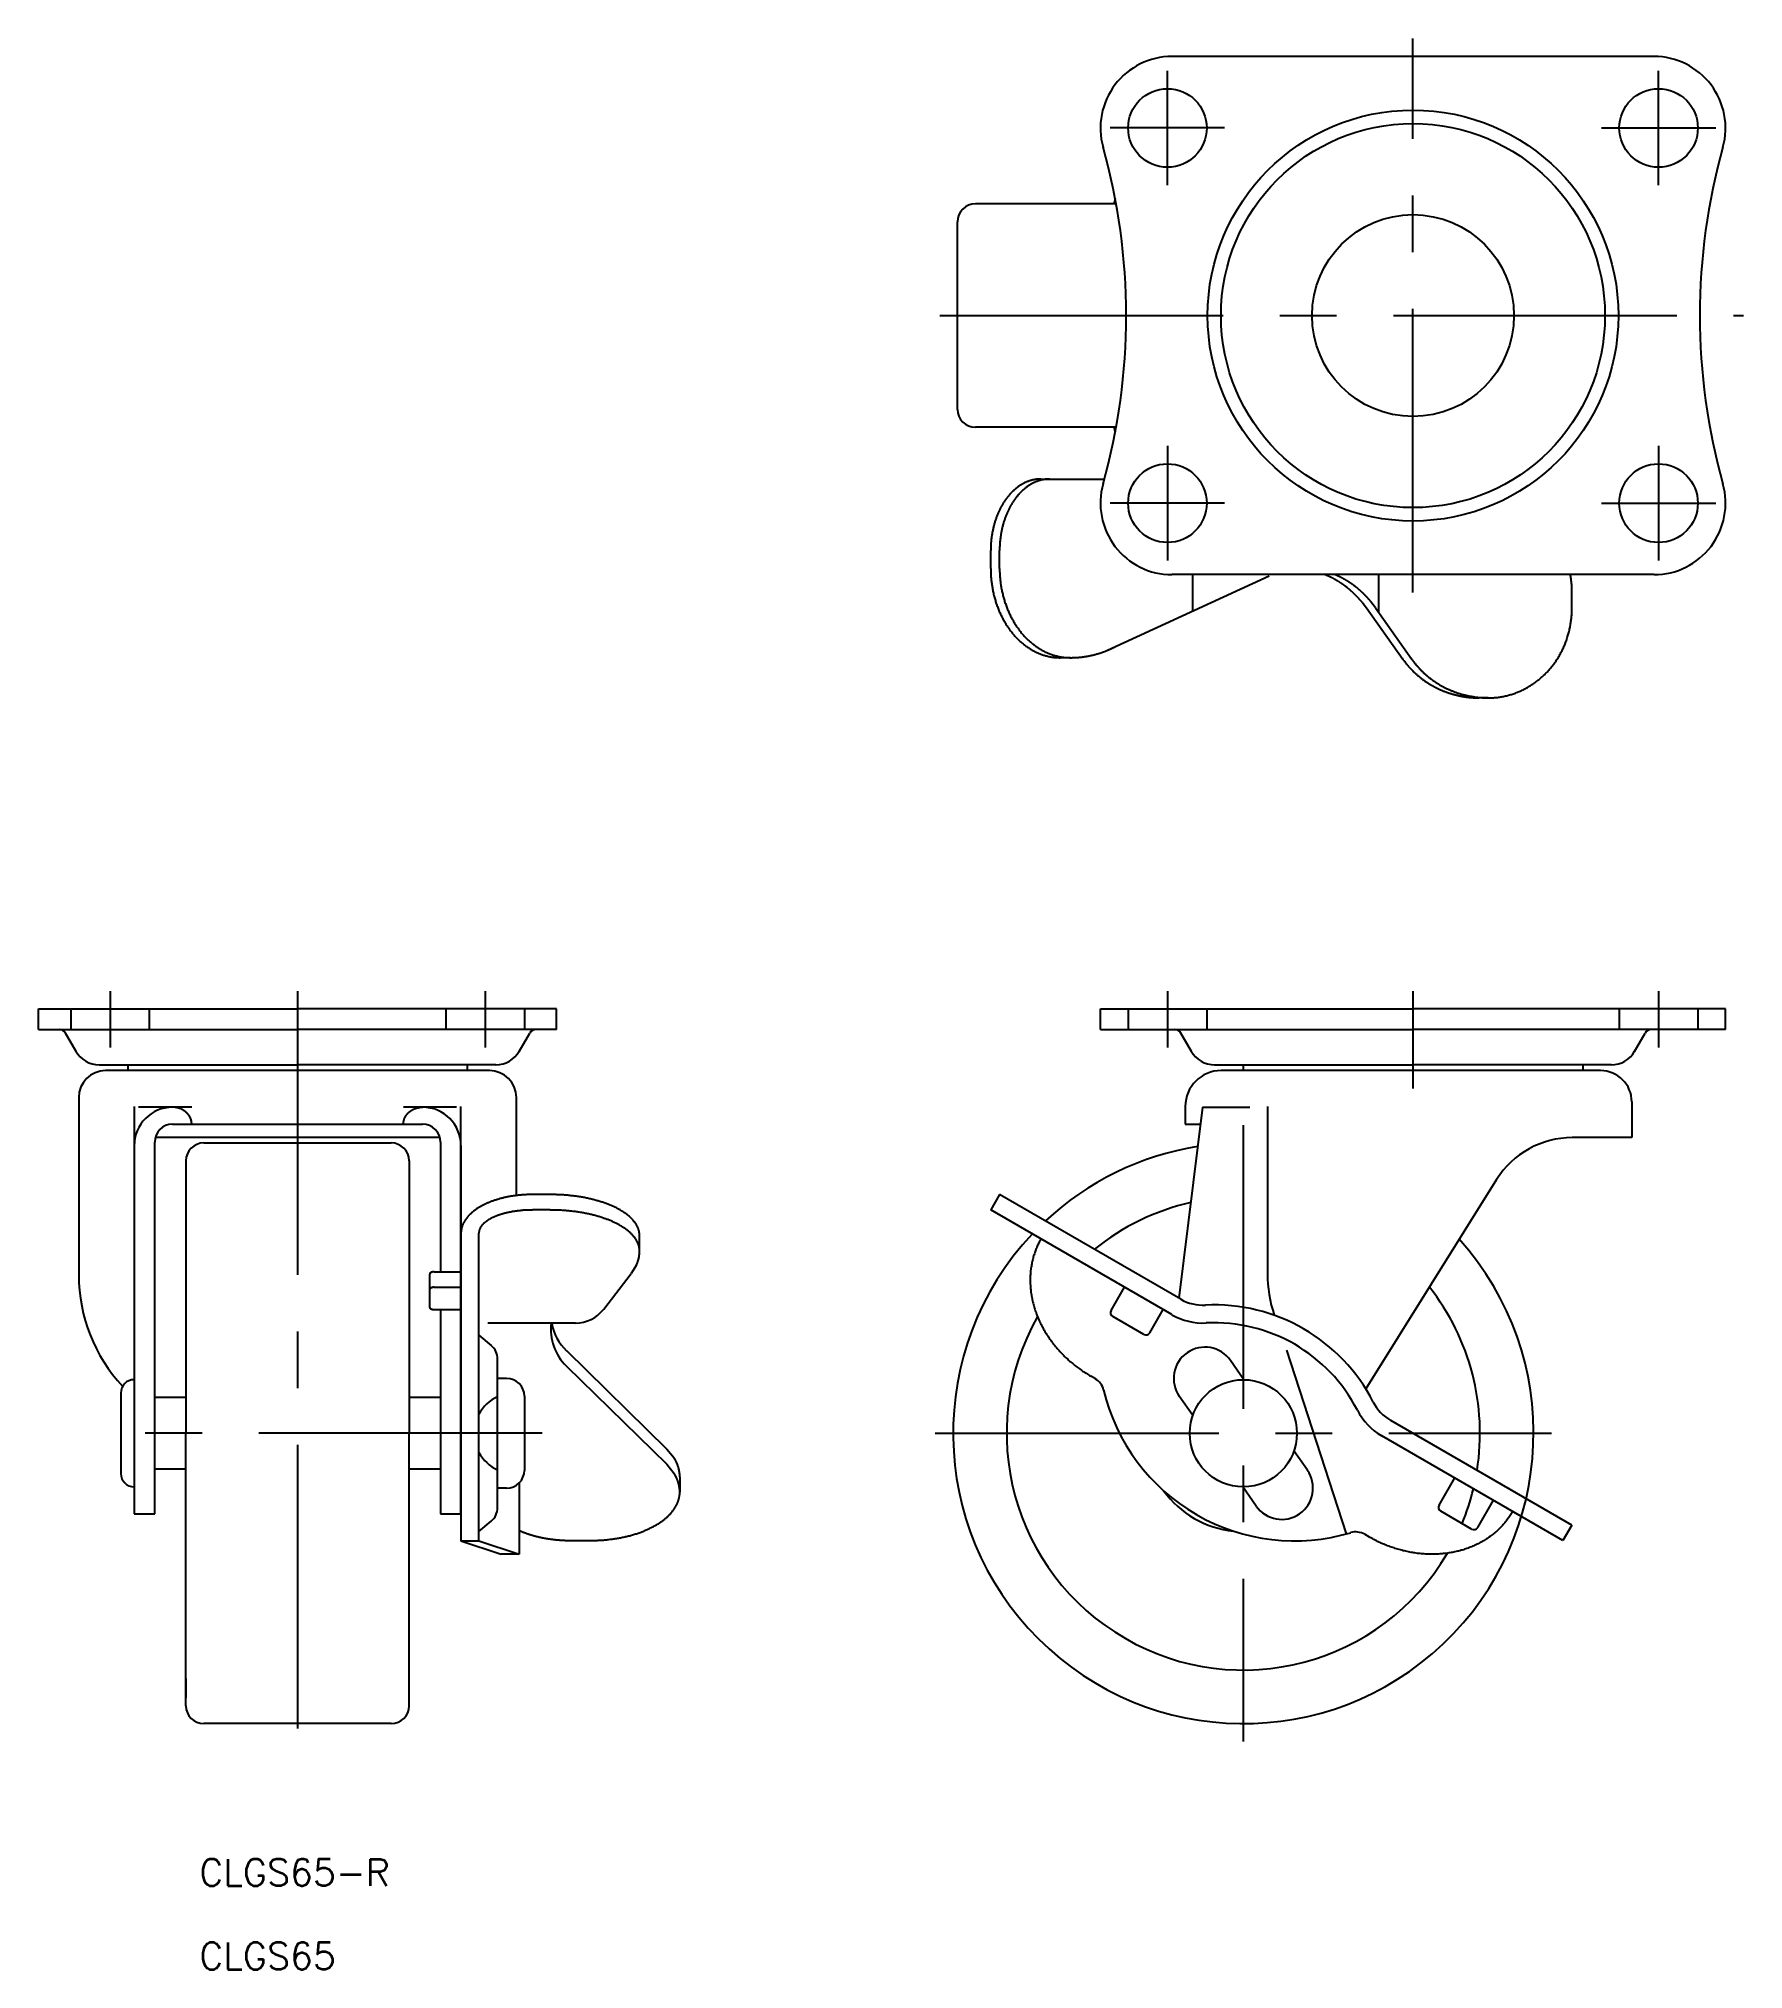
# Model space of a CAD drawing. Extents: x -135 to 56, y -60 to 156.
import ezdxf

# ---------------------------------------------------------------- set-up
doc = ezdxf.new("R2010")
doc.units = 0
doc.linetypes.add('CENTER', pattern=[50.8, 31.75, -6.35, 6.35, -6.35])
doc.linetypes.add('DASHED', pattern=[19.05, 12.7, -6.35])
doc.layers.get('0').update_dxf_attribs({"linetype": 'CONTINUOUS'})
doc.layers.add('CENTER', color=1, linetype='CENTER')
doc.styles.get("Standard").update_dxf_attribs({"font": 'txt.shx', "height": 3, "bigfont": 'bigfont.shx'})

msp = doc.modelspace()

# ---------------------------------------------------------------- texts
at = {"color": 7, "linetype": 'CONTINUOUS'}
for s, p in [('CLGS65-R', (-116.92, -50.66)), ('CLGS65', (-116.92, -60.01))]:
    msp.add_text(s, height=3, dxfattribs=at).set_placement(p)

# ---------------------------------------------------------------- linework, layer by layer
at = {"color": 7, "linetype": 'CONTINUOUS'}
for p, q in [((46, 154.12), (-8, 154.12)), ((-14.25, 137.62), (-30, 137.62)), ((-32, 114.62), (-32, 135.62)), ((-14.25, 112.62), (-30, 112.62)), ((-22.66, 106.82), (-15.55, 106.82)), ((-28.29, 96.82), (-28.29, 98.82)), ((-27.29, 96.82), (-27.29, 98.82)), ((-15.22, 87.65), (2.91, 95.97)), ((46, 96.12), (-8, 96.12)), ((-5.64, 92.05), (-5.64, 96.12)), ((15.14, 96.12), (15.14, 91.93)), ((13.29, 93.03), (13.78, 92.39)), ((14.81, 92.4), (14.29, 93.08)), ((36.79, 92.32), (36.79, 94.32)), ((13.78, 92.39), (17.85, 86.67)), ((14.81, 92.4), (18.82, 86.71)), ((-19.34, 86.82), (-20.5, 86.82)), ((27.42, 82.32), (26.42, 82.32)), ((-134.91, 45.2), (-134.91, 47.5)), ((-134.91, 47.5), (-105.91, 47.5)), ((-76.91, 47.5), (-105.91, 47.5)), ((-76.91, 45.2), (-76.91, 47.5)), ((-16, 45.2), (-16, 47.5)), ((-16, 47.5), (19, 47.5)), ((54, 47.5), (19, 47.5)), ((54, 45.2), (54, 47.5)), ((-134.91, 45.2), (-105.91, 45.2)), ((-130.72, 42.74), (-131.91, 44.8)), ((-76.91, 45.2), (-105.91, 45.2)), ((-81.1, 42.74), (-79.91, 44.8)), ((-16, 45.2), (19, 45.2)), ((-5.81, 42.74), (-7, 44.8)), ((54, 45.2), (19, 45.2)), ((43.81, 42.74), (45, 44.8)), ((-128.13, 41.25), (-105.91, 41.25)), ((-124.92, 41.25), (-124.92, 40.6)), ((-83.69, 41.25), (-105.91, 41.25)), ((-86.9, 41.25), (-86.9, 40.6)), ((-3.22, 41.25), (19, 41.25)), ((-0.01, 41.25), (-0.01, 40.6)), ((41.22, 41.25), (19, 41.25)), ((38.01, 41.25), (38.01, 40.6)), ((-84.41, 40.6), (-127.41, 40.6)), ((19, 40.6), (-2.5, 40.6)), ((19, 40.6), (-2.5, 40.6)), ((40, 40.6), (19, 40.6)), ((-130.41, 37.6), (-130.41, 17.69)), ((-81.41, 26.62), (-81.41, 37.6)), ((43.5, 37.1), (43.5, 33.1)), ((-124.21, 36.6), (-124.21, -9)), ((-117.76, 36.5), (-123.71, 36.5)), ((-119.91, 34.6), (-91.91, 34.6)), ((-88.11, 36.5), (-94.06, 36.5)), ((-87.61, -9), (-87.61, 36.6)), ((-4.59, 36.5), (-7.21, 15.13)), ((-6.5, 36.6), (-6.5, 34.6)), ((-6.5, 36.6), (-6.5, 36.07)), ((-6.5, 34.6), (-4.82, 34.6)), ((-4.59, 36.5), (0.74, 36.5)), ((2.71, 36.6), (2.71, 17.9)), ((-121.91, -9), (-121.91, 32.6)), ((-89.97, 33.1), (-121.85, 33.1)), ((-116.41, 32.5), (-95.41, 32.5)), ((-89.91, 32.6), (-89.91, 18.08)), ((43.5, 33.1), (36.84, 33.1)), ((-118.41, 30.5), (-118.41, 0)), ((-93.41, 30.5), (-93.41, 0)), ((-87.61, 32.2), (-87.61, -12.04)), ((28.36, 28.4), (13.71, 4.96)), ((-77.61, 26.73), (-79.61, 26.73)), ((-27.29, 26.73), (-28.29, 25)), ((-7, 15.01), (-27.29, 26.73)), ((-77.61, 25), (-79.61, 25)), ((-8, 13.28), (-28.29, 25)), ((-85.61, -12.04), (-85.61, 22.41)), ((-67.61, 20.41), (-67.61, 22.14)), ((-91.11, 14.1), (-91.11, 17.83)), ((-90.61, 18.08), (-87.61, 18.08)), ((-71.63, 13.89), (-68.54, 17.88)), ((-67.98, 18.79), (-68.54, 17.88)), ((-90.61, 16.35), (-87.61, 16.35)), ((-14.81, 13.75), (-13.31, 16.35)), ((-90.61, 13.85), (-87.61, 13.85)), ((-89.91, 13.85), (-89.91, -9)), ((-11.16, 11.06), (-14.63, 13.06)), ((-10.48, 11.25), (-8.98, 13.85)), ((-85.61, 11), (-84.22, 9.84)), ((-74.79, 12.34), (-84.61, 12.34)), ((-75.8, 9.25), (-64.55, -1.76)), ((11.55, -11.26), (4.86, 9.31)), ((-83.51, -8.31), (-83.51, 8.31)), ((-75.8, 7.52), (-64.57, -3.47)), ((0.07, 6), (-1.43, 8.15)), ((-125.71, 4.5), (-125.71, -4.5)), ((-82.51, 6.15), (-83.51, 6.15)), ((-16.59, 6.12), (-17.09, 6.4)), ((-118.41, 4), (-121.91, 4)), ((-89.91, 4), (-93.41, 4)), ((-80.51, 4.15), (-80.51, -4.15)), ((-5.66, 1.98), (-7.17, 4.14)), ((-118.41, -30.5), (-118.41, 0)), ((-93.41, -30.5), (-93.41, 0)), ((-85.61, -2.14), (-85.61, 2.14)), ((36.79, -10.27), (16.5, 1.44)), ((-64.55, -1.76), (-63.74, -2.76)), ((7.17, -4.14), (5.66, -1.98)), ((35.79, -12), (15.5, -0.29)), ((-118.41, -4), (-121.91, -4)), ((-89.91, -4), (-93.41, -4)), ((-64.57, -3.47), (-63.73, -4.51)), ((-82.51, -6.15), (-83.51, -6.15)), ((-81.11, -5.58), (-81.11, -13.54)), ((-63.11, -4.86), (-63.11, -6.59)), ((1.43, -8.15), (-0.07, -6)), ((21.92, -8.04), (23.67, -5)), ((26.25, -10.54), (28, -7.5)), ((-124.21, -9), (-121.91, -9)), ((-89.91, -9), (-87.61, -9)), ((-85.61, -11), (-84.22, -9.84)), ((25.57, -10.72), (22.1, -8.72)), ((25.57, -10.72), (22.1, -8.72)), ((36.79, -10.27), (35.79, -12)), ((-118.41, -29.62), (-118.41, -11)), ((-87.61, -12.04), (-83.11, -13.54)), ((-87.61, -12.04), (-85.61, -12.04)), ((-85.61, -12.04), (-81.11, -13.54)), ((-75.11, -12), (-73.11, -12)), ((13.59, -11.31), (14.09, -11.6)), ((-81.11, -13.54), (-83.11, -13.54)), ((-118.41, -27.45), (-118.41, -29.62)), ((-118.41, -27.45), (-118.41, -29.62)), ((-95.41, -32.5), (-116.41, -32.5))]:
    msp.add_line(p, q, dxfattribs=at)
at = {"color": 3, "linetype": 'DASHED'}
for p, q in [((-131.31, 47.5), (-131.31, 45.2)), ((-122.51, 47.5), (-122.51, 45.2)), ((-89.31, 47.5), (-89.31, 45.2)), ((-80.51, 47.5), (-80.51, 45.2)), ((-12.9, 47.5), (-12.9, 45.2)), ((-4.1, 47.5), (-4.1, 45.2)), ((42.1, 47.5), (42.1, 45.2)), ((50.9, 47.5), (50.9, 45.2))]:
    msp.add_line(p, q, dxfattribs=at)
at = {"color": 7, "linetype": 'CONTINUOUS'}
for points in [[(-22.66, 106.82, 0), (-22.73, 106.82, 0), (-22.8, 106.82, 0), (-22.87, 106.82, 0), (-22.94, 106.81, 0), (-23.01, 106.81, 0), (-23.08, 106.8, 0), (-23.15, 106.79, 0), (-23.22, 106.78, 0), (-23.28, 106.77, 0), (-23.35, 106.76, 0), (-23.42, 106.75, 0), (-23.49, 106.74, 0), (-23.56, 106.72, 0), (-23.63, 106.71, 0), (-23.69, 106.69, 0), (-23.76, 106.67, 0), (-23.83, 106.65, 0), (-23.9, 106.63, 0), (-23.96, 106.61, 0), (-24.03, 106.58, 0), (-24.1, 106.56, 0), (-24.17, 106.53, 0), (-24.23, 106.51, 0), (-24.3, 106.48, 0), (-24.36, 106.45, 0), (-24.43, 106.42, 0), (-24.5, 106.39, 0), (-24.56, 106.36, 0), (-24.63, 106.32, 0), (-24.69, 106.29, 0), (-24.75, 106.25, 0), (-24.82, 106.21, 0), (-24.88, 106.18, 0), (-24.95, 106.14, 0), (-25.01, 106.1, 0), (-25.07, 106.06, 0), (-25.13, 106.01, 0), (-25.2, 105.97, 0), (-25.26, 105.92, 0), (-25.32, 105.88, 0), (-25.38, 105.83, 0), (-25.44, 105.78, 0), (-25.5, 105.74, 0), (-25.56, 105.69, 0), (-25.62, 105.63, 0), (-25.68, 105.58, 0), (-25.73, 105.53, 0), (-25.79, 105.48, 0), (-25.85, 105.42, 0), (-25.91, 105.36, 0), (-25.96, 105.31, 0), (-26.02, 105.25, 0), (-26.07, 105.19, 0), (-26.13, 105.13, 0), (-26.18, 105.07, 0), (-26.24, 105.01, 0), (-26.29, 104.94, 0), (-26.34, 104.88, 0), (-26.39, 104.82, 0), (-26.44, 104.75, 0), (-26.5, 104.68, 0), (-26.55, 104.62, 0), (-26.6, 104.55, 0), (-26.64, 104.48, 0), (-26.69, 104.41, 0), (-26.74, 104.34, 0), (-26.79, 104.27, 0), (-26.84, 104.2, 0), (-26.88, 104.12, 0), (-26.93, 104.05, 0), (-26.97, 103.97, 0), (-27.02, 103.9, 0), (-27.06, 103.82, 0), (-27.1, 103.75, 0), (-27.14, 103.67, 0), (-27.19, 103.59, 0), (-27.23, 103.51, 0), (-27.27, 103.43, 0), (-27.31, 103.35, 0), (-27.34, 103.27, 0), (-27.38, 103.19, 0), (-27.42, 103.1, 0), (-27.46, 103.02, 0), (-27.49, 102.94, 0), (-27.53, 102.85, 0), (-27.56, 102.77, 0), (-27.6, 102.68, 0), (-27.63, 102.59, 0), (-27.66, 102.51, 0), (-27.69, 102.42, 0), (-27.72, 102.33, 0), (-27.75, 102.24, 0), (-27.78, 102.15, 0), (-27.81, 102.07, 0), (-27.84, 101.98, 0), (-27.86, 101.88, 0), (-27.89, 101.79, 0), (-27.92, 101.7, 0), (-27.94, 101.61, 0), (-27.96, 101.52, 0), (-27.99, 101.43, 0), (-28.01, 101.33, 0), (-28.03, 101.24, 0), (-28.05, 101.15, 0), (-28.07, 101.05, 0), (-28.09, 100.96, 0), (-28.11, 100.86, 0), (-28.12, 100.77, 0), (-28.14, 100.67, 0), (-28.16, 100.58, 0), (-28.17, 100.48, 0), (-28.19, 100.38, 0), (-28.2, 100.29, 0), (-28.21, 100.19, 0), (-28.22, 100.09, 0), (-28.23, 100, 0), (-28.24, 99.9, 0), (-28.25, 99.8, 0), (-28.26, 99.71, 0), (-28.27, 99.61, 0), (-28.27, 99.51, 0), (-28.28, 99.41, 0), (-28.28, 99.31, 0), (-28.29, 99.22, 0), (-28.29, 99.12, 0), (-28.29, 99.02, 0), (-28.29, 98.92, 0), (-28.29, 98.82, 0)], [(-21.66, 106.82, 0), (-21.73, 106.82, 0), (-21.8, 106.82, 0), (-21.87, 106.82, 0), (-21.94, 106.81, 0), (-22.01, 106.81, 0), (-22.08, 106.8, 0), (-22.15, 106.79, 0), (-22.22, 106.78, 0), (-22.28, 106.77, 0), (-22.35, 106.76, 0), (-22.42, 106.75, 0), (-22.49, 106.74, 0), (-22.56, 106.72, 0), (-22.63, 106.71, 0), (-22.69, 106.69, 0), (-22.76, 106.67, 0), (-22.83, 106.65, 0), (-22.9, 106.63, 0), (-22.96, 106.61, 0), (-23.03, 106.58, 0), (-23.1, 106.56, 0), (-23.17, 106.53, 0), (-23.23, 106.51, 0), (-23.3, 106.48, 0), (-23.36, 106.45, 0), (-23.43, 106.42, 0), (-23.5, 106.39, 0), (-23.56, 106.36, 0), (-23.63, 106.32, 0), (-23.69, 106.29, 0), (-23.75, 106.25, 0), (-23.82, 106.21, 0), (-23.88, 106.18, 0), (-23.95, 106.14, 0), (-24.01, 106.1, 0), (-24.07, 106.06, 0), (-24.13, 106.01, 0), (-24.2, 105.97, 0), (-24.26, 105.92, 0), (-24.32, 105.88, 0), (-24.38, 105.83, 0), (-24.44, 105.78, 0), (-24.5, 105.74, 0), (-24.56, 105.69, 0), (-24.62, 105.63, 0), (-24.68, 105.58, 0), (-24.73, 105.53, 0), (-24.79, 105.48, 0), (-24.85, 105.42, 0), (-24.91, 105.36, 0), (-24.96, 105.31, 0), (-25.02, 105.25, 0), (-25.07, 105.19, 0), (-25.13, 105.13, 0), (-25.18, 105.07, 0), (-25.24, 105.01, 0), (-25.29, 104.94, 0), (-25.34, 104.88, 0), (-25.39, 104.82, 0), (-25.44, 104.75, 0), (-25.5, 104.68, 0), (-25.55, 104.62, 0), (-25.6, 104.55, 0), (-25.64, 104.48, 0), (-25.69, 104.41, 0), (-25.74, 104.34, 0), (-25.79, 104.27, 0), (-25.84, 104.2, 0), (-25.88, 104.12, 0), (-25.93, 104.05, 0), (-25.97, 103.97, 0), (-26.02, 103.9, 0), (-26.06, 103.82, 0), (-26.1, 103.75, 0), (-26.14, 103.67, 0), (-26.19, 103.59, 0), (-26.23, 103.51, 0), (-26.27, 103.43, 0), (-26.31, 103.35, 0), (-26.34, 103.27, 0), (-26.38, 103.19, 0), (-26.42, 103.1, 0), (-26.46, 103.02, 0), (-26.49, 102.94, 0), (-26.53, 102.85, 0), (-26.56, 102.77, 0), (-26.6, 102.68, 0), (-26.63, 102.59, 0), (-26.66, 102.51, 0), (-26.69, 102.42, 0), (-26.72, 102.33, 0), (-26.75, 102.24, 0), (-26.78, 102.15, 0), (-26.81, 102.07, 0), (-26.84, 101.98, 0), (-26.86, 101.88, 0), (-26.89, 101.79, 0), (-26.92, 101.7, 0), (-26.94, 101.61, 0), (-26.96, 101.52, 0), (-26.99, 101.43, 0), (-27.01, 101.33, 0), (-27.03, 101.24, 0), (-27.05, 101.15, 0), (-27.07, 101.05, 0), (-27.09, 100.96, 0), (-27.11, 100.86, 0), (-27.12, 100.77, 0), (-27.14, 100.67, 0), (-27.16, 100.58, 0), (-27.17, 100.48, 0), (-27.19, 100.38, 0), (-27.2, 100.29, 0), (-27.21, 100.19, 0), (-27.22, 100.09, 0), (-27.23, 100, 0), (-27.24, 99.9, 0), (-27.25, 99.8, 0), (-27.26, 99.71, 0), (-27.27, 99.61, 0), (-27.27, 99.51, 0), (-27.28, 99.41, 0), (-27.28, 99.31, 0), (-27.29, 99.22, 0), (-27.29, 99.12, 0), (-27.29, 99.02, 0), (-27.29, 98.92, 0), (-27.29, 98.82, 0)], [(-28.29, 96.82, 0), (-28.29, 96.7, 0), (-28.29, 96.58, 0), (-28.29, 96.46, 0), (-28.28, 96.33, 0), (-28.28, 96.21, 0), (-28.27, 96.09, 0), (-28.26, 95.97, 0), (-28.26, 95.84, 0), (-28.25, 95.72, 0), (-28.23, 95.6, 0), (-28.22, 95.48, 0), (-28.21, 95.36, 0), (-28.19, 95.23, 0), (-28.18, 95.11, 0), (-28.16, 94.99, 0), (-28.14, 94.87, 0), (-28.12, 94.75, 0), (-28.1, 94.63, 0), (-28.08, 94.51, 0), (-28.06, 94.39, 0), (-28.04, 94.27, 0), (-28.01, 94.16, 0), (-27.98, 94.04, 0), (-27.96, 93.92, 0), (-27.93, 93.8, 0), (-27.9, 93.69, 0), (-27.87, 93.57, 0), (-27.84, 93.45, 0), (-27.8, 93.34, 0), (-27.77, 93.22, 0), (-27.74, 93.11, 0), (-27.7, 93, 0), (-27.66, 92.88, 0), (-27.62, 92.77, 0), (-27.59, 92.66, 0), (-27.54, 92.55, 0), (-27.5, 92.44, 0), (-27.46, 92.33, 0), (-27.42, 92.22, 0), (-27.37, 92.11, 0), (-27.33, 92, 0), (-27.28, 91.89, 0), (-27.23, 91.79, 0), (-27.18, 91.68, 0), (-27.13, 91.58, 0), (-27.08, 91.47, 0), (-27.03, 91.37, 0), (-26.98, 91.27, 0), (-26.93, 91.17, 0), (-26.87, 91.07, 0), (-26.82, 90.97, 0), (-26.76, 90.87, 0), (-26.7, 90.77, 0), (-26.64, 90.67, 0), (-26.58, 90.57, 0), (-26.52, 90.48, 0), (-26.46, 90.39, 0), (-26.4, 90.29, 0), (-26.34, 90.2, 0), (-26.27, 90.11, 0), (-26.21, 90.02, 0), (-26.14, 89.93, 0), (-26.08, 89.84, 0), (-26.01, 89.75, 0), (-25.94, 89.67, 0), (-25.87, 89.58, 0), (-25.8, 89.5, 0), (-25.73, 89.41, 0), (-25.66, 89.33, 0), (-25.59, 89.25, 0), (-25.52, 89.17, 0), (-25.44, 89.09, 0), (-25.37, 89.02, 0), (-25.29, 88.94, 0), (-25.22, 88.86, 0), (-25.14, 88.79, 0), (-25.06, 88.72, 0), (-24.99, 88.65, 0), (-24.91, 88.58, 0), (-24.83, 88.51, 0), (-24.75, 88.44, 0), (-24.67, 88.37, 0), (-24.59, 88.31, 0), (-24.5, 88.25, 0), (-24.42, 88.18, 0), (-24.34, 88.12, 0), (-24.26, 88.06, 0), (-24.17, 88, 0), (-24.09, 87.95, 0), (-24, 87.89, 0), (-23.92, 87.84, 0), (-23.83, 87.78, 0), (-23.74, 87.73, 0), (-23.66, 87.68, 0), (-23.57, 87.63, 0), (-23.48, 87.58, 0), (-23.39, 87.54, 0), (-23.3, 87.49, 0), (-23.21, 87.45, 0), (-23.12, 87.41, 0), (-23.03, 87.37, 0), (-22.94, 87.33, 0), (-22.85, 87.29, 0), (-22.76, 87.25, 0), (-22.67, 87.22, 0), (-22.58, 87.19, 0), (-22.48, 87.15, 0), (-22.39, 87.12, 0), (-22.3, 87.09, 0), (-22.2, 87.07, 0), (-22.11, 87.04, 0), (-22.02, 87.02, 0), (-21.92, 86.99, 0), (-21.83, 86.97, 0), (-21.73, 86.95, 0), (-21.64, 86.93, 0), (-21.55, 86.91, 0), (-21.45, 86.9, 0), (-21.36, 86.88, 0), (-21.26, 86.87, 0), (-21.17, 86.86, 0), (-21.07, 86.85, 0), (-20.97, 86.84, 0), (-20.88, 86.84, 0), (-20.78, 86.83, 0), (-20.69, 86.83, 0), (-20.59, 86.82, 0), (-20.5, 86.82, 0)], [(-27.29, 96.82, 0), (-27.29, 96.7, 0), (-27.29, 96.58, 0), (-27.29, 96.46, 0), (-27.28, 96.33, 0), (-27.28, 96.21, 0), (-27.27, 96.09, 0), (-27.26, 95.97, 0), (-27.26, 95.84, 0), (-27.24, 95.72, 0), (-27.23, 95.6, 0), (-27.22, 95.48, 0), (-27.21, 95.36, 0), (-27.19, 95.23, 0), (-27.18, 95.11, 0), (-27.16, 94.99, 0), (-27.14, 94.87, 0), (-27.12, 94.75, 0), (-27.1, 94.63, 0), (-27.08, 94.51, 0), (-27.06, 94.39, 0), (-27.03, 94.27, 0), (-27.01, 94.16, 0), (-26.98, 94.04, 0), (-26.95, 93.92, 0), (-26.92, 93.8, 0), (-26.89, 93.69, 0), (-26.86, 93.57, 0), (-26.83, 93.45, 0), (-26.8, 93.34, 0), (-26.76, 93.22, 0), (-26.73, 93.11, 0), (-26.69, 93, 0), (-26.65, 92.88, 0), (-26.61, 92.77, 0), (-26.57, 92.66, 0), (-26.53, 92.55, 0), (-26.49, 92.44, 0), (-26.44, 92.33, 0), (-26.4, 92.22, 0), (-26.35, 92.11, 0), (-26.31, 92, 0), (-26.26, 91.89, 0), (-26.21, 91.79, 0), (-26.16, 91.68, 0), (-26.11, 91.58, 0), (-26.06, 91.47, 0), (-26.01, 91.37, 0), (-25.95, 91.27, 0), (-25.9, 91.17, 0), (-25.84, 91.07, 0), (-25.79, 90.97, 0), (-25.73, 90.87, 0), (-25.67, 90.77, 0), (-25.61, 90.67, 0), (-25.55, 90.57, 0), (-25.49, 90.48, 0), (-25.43, 90.39, 0), (-25.36, 90.29, 0), (-25.3, 90.2, 0), (-25.23, 90.11, 0), (-25.17, 90.02, 0), (-25.1, 89.93, 0), (-25.03, 89.84, 0), (-24.97, 89.75, 0), (-24.9, 89.67, 0), (-24.83, 89.58, 0), (-24.75, 89.5, 0), (-24.68, 89.41, 0), (-24.61, 89.33, 0), (-24.54, 89.25, 0), (-24.46, 89.17, 0), (-24.39, 89.09, 0), (-24.31, 89.02, 0), (-24.24, 88.94, 0), (-24.16, 88.86, 0), (-24.08, 88.79, 0), (-24, 88.72, 0), (-23.92, 88.65, 0), (-23.84, 88.58, 0), (-23.76, 88.51, 0), (-23.68, 88.44, 0), (-23.6, 88.37, 0), (-23.51, 88.31, 0), (-23.43, 88.25, 0), (-23.35, 88.18, 0), (-23.26, 88.12, 0), (-23.18, 88.06, 0), (-23.09, 88, 0), (-23.01, 87.95, 0), (-22.92, 87.89, 0), (-22.83, 87.84, 0), (-22.74, 87.78, 0), (-22.65, 87.73, 0), (-22.57, 87.68, 0), (-22.48, 87.63, 0), (-22.39, 87.58, 0), (-22.3, 87.54, 0), (-22.21, 87.49, 0), (-22.11, 87.45, 0), (-22.02, 87.41, 0), (-21.93, 87.37, 0), (-21.84, 87.33, 0), (-21.75, 87.29, 0), (-21.65, 87.25, 0), (-21.56, 87.22, 0), (-21.46, 87.19, 0), (-21.37, 87.15, 0), (-21.28, 87.12, 0), (-21.18, 87.09, 0), (-21.09, 87.07, 0), (-20.99, 87.04, 0), (-20.9, 87.02, 0), (-20.8, 86.99, 0), (-20.7, 86.97, 0), (-20.61, 86.95, 0), (-20.51, 86.93, 0), (-20.41, 86.91, 0), (-20.32, 86.9, 0), (-20.22, 86.88, 0), (-20.12, 86.87, 0), (-20.03, 86.86, 0), (-19.93, 86.85, 0), (-19.83, 86.84, 0), (-19.73, 86.84, 0), (-19.64, 86.83, 0), (-19.54, 86.83, 0), (-19.44, 86.82, 0), (-19.34, 86.82, 0)], [(13.29, 93.03, 0), (13.26, 93.06, 0), (13.23, 93.1, 0), (13.2, 93.14, 0), (13.17, 93.17, 0), (13.14, 93.21, 0), (13.11, 93.24, 0), (13.08, 93.28, 0), (13.05, 93.31, 0), (13.02, 93.34, 0), (12.99, 93.38, 0), (12.96, 93.41, 0), (12.93, 93.45, 0), (12.9, 93.48, 0), (12.86, 93.51, 0), (12.83, 93.55, 0), (12.8, 93.58, 0), (12.77, 93.61, 0), (12.74, 93.65, 0), (12.71, 93.68, 0), (12.68, 93.71, 0), (12.64, 93.75, 0), (12.61, 93.78, 0), (12.58, 93.81, 0), (12.55, 93.84, 0), (12.52, 93.87, 0), (12.48, 93.91, 0), (12.45, 93.94, 0), (12.42, 93.97, 0), (12.39, 94, 0), (12.35, 94.03, 0), (12.32, 94.06, 0), (12.29, 94.09, 0), (12.25, 94.13, 0), (12.22, 94.16, 0), (12.19, 94.19, 0), (12.15, 94.22, 0), (12.12, 94.25, 0), (12.09, 94.28, 0), (12.05, 94.31, 0), (12.02, 94.34, 0), (11.99, 94.37, 0), (11.95, 94.4, 0), (11.92, 94.43, 0), (11.88, 94.45, 0), (11.85, 94.48, 0), (11.81, 94.51, 0), (11.78, 94.54, 0), (11.75, 94.57, 0), (11.71, 94.6, 0), (11.68, 94.63, 0), (11.64, 94.65, 0), (11.61, 94.68, 0), (11.57, 94.71, 0), (11.54, 94.74, 0), (11.5, 94.76, 0), (11.46, 94.79, 0), (11.43, 94.82, 0), (11.39, 94.84, 0), (11.36, 94.87, 0), (11.32, 94.9, 0), (11.29, 94.92, 0), (11.25, 94.95, 0), (11.21, 94.98, 0), (11.18, 95, 0), (11.14, 95.03, 0), (11.1, 95.05, 0), (11.07, 95.08, 0), (11.03, 95.1, 0), (10.99, 95.13, 0), (10.96, 95.15, 0), (10.92, 95.18, 0), (10.88, 95.2, 0), (10.85, 95.22, 0), (10.81, 95.25, 0), (10.77, 95.27, 0), (10.74, 95.3, 0), (10.7, 95.32, 0), (10.66, 95.34, 0), (10.62, 95.37, 0), (10.59, 95.39, 0), (10.55, 95.41, 0), (10.51, 95.43, 0), (10.47, 95.46, 0), (10.43, 95.48, 0), (10.4, 95.5, 0), (10.36, 95.52, 0), (10.32, 95.54, 0), (10.28, 95.57, 0), (10.24, 95.59, 0), (10.21, 95.61, 0), (10.17, 95.63, 0), (10.13, 95.65, 0), (10.09, 95.67, 0), (10.05, 95.69, 0), (10.01, 95.71, 0), (9.97, 95.73, 0), (9.93, 95.75, 0), (9.9, 95.77, 0), (9.86, 95.79, 0), (9.82, 95.81, 0), (9.78, 95.83, 0), (9.74, 95.85, 0), (9.7, 95.87, 0), (9.66, 95.89, 0), (9.62, 95.9, 0), (9.58, 95.92, 0), (9.54, 95.94, 0), (9.5, 95.96, 0), (9.46, 95.98, 0), (9.42, 95.99, 0), (9.38, 96.01, 0), (9.34, 96.03, 0), (9.3, 96.04, 0), (9.26, 96.06, 0), (9.22, 96.08, 0), (9.18, 96.09, 0), (9.14, 96.11, 0), (9.11, 96.12, 0)], [(14.32, 93.04, 0), (14.29, 93.08, 0), (14.26, 93.11, 0), (14.24, 93.15, 0), (14.21, 93.18, 0), (14.18, 93.22, 0), (14.15, 93.25, 0), (14.12, 93.29, 0), (14.09, 93.32, 0), (14.06, 93.35, 0), (14.03, 93.39, 0), (14, 93.42, 0), (13.97, 93.46, 0), (13.94, 93.49, 0), (13.91, 93.52, 0), (13.88, 93.56, 0), (13.85, 93.59, 0), (13.82, 93.62, 0), (13.79, 93.65, 0), (13.75, 93.69, 0), (13.72, 93.72, 0), (13.69, 93.75, 0), (13.66, 93.78, 0), (13.63, 93.82, 0), (13.6, 93.85, 0), (13.57, 93.88, 0), (13.54, 93.91, 0), (13.5, 93.94, 0), (13.47, 93.98, 0), (13.44, 94.01, 0), (13.41, 94.04, 0), (13.38, 94.07, 0), (13.34, 94.1, 0), (13.31, 94.13, 0), (13.28, 94.16, 0), (13.25, 94.19, 0), (13.21, 94.22, 0), (13.18, 94.25, 0), (13.15, 94.28, 0), (13.11, 94.31, 0), (13.08, 94.34, 0), (13.05, 94.37, 0), (13.01, 94.4, 0), (12.98, 94.43, 0), (12.95, 94.46, 0), (12.91, 94.49, 0), (12.88, 94.51, 0), (12.85, 94.54, 0), (12.81, 94.57, 0), (12.78, 94.6, 0), (12.74, 94.63, 0), (12.71, 94.65, 0), (12.67, 94.68, 0), (12.64, 94.71, 0), (12.61, 94.74, 0), (12.57, 94.76, 0), (12.54, 94.79, 0), (12.5, 94.82, 0), (12.47, 94.84, 0), (12.43, 94.87, 0), (12.4, 94.9, 0), (12.36, 94.92, 0), (12.33, 94.95, 0), (12.29, 94.98, 0), (12.25, 95, 0), (12.22, 95.03, 0), (12.18, 95.05, 0), (12.15, 95.08, 0), (12.11, 95.1, 0), (12.08, 95.13, 0), (12.04, 95.15, 0), (12, 95.18, 0), (11.97, 95.2, 0), (11.93, 95.23, 0), (11.89, 95.25, 0), (11.86, 95.27, 0), (11.82, 95.3, 0), (11.78, 95.32, 0), (11.75, 95.34, 0), (11.71, 95.37, 0), (11.67, 95.39, 0), (11.64, 95.41, 0), (11.6, 95.44, 0), (11.56, 95.46, 0), (11.53, 95.48, 0), (11.49, 95.5, 0), (11.45, 95.52, 0), (11.41, 95.55, 0), (11.38, 95.57, 0), (11.34, 95.59, 0), (11.3, 95.61, 0), (11.26, 95.63, 0), (11.23, 95.65, 0), (11.19, 95.67, 0), (11.15, 95.69, 0), (11.11, 95.71, 0), (11.07, 95.73, 0), (11.04, 95.75, 0), (11, 95.77, 0), (10.96, 95.79, 0), (10.92, 95.81, 0), (10.88, 95.83, 0), (10.84, 95.85, 0), (10.81, 95.87, 0), (10.77, 95.89, 0), (10.73, 95.91, 0), (10.69, 95.93, 0), (10.65, 95.95, 0), (10.61, 95.96, 0), (10.57, 95.98, 0), (10.53, 96, 0), (10.5, 96.02, 0), (10.46, 96.03, 0), (10.42, 96.05, 0), (10.38, 96.07, 0), (10.34, 96.09, 0), (10.3, 96.1, 0), (10.26, 96.12, 0), (10.25, 96.12, 0)], [(36.79, 94.32, 0), (36.79, 94.34, 0), (36.79, 94.36, 0), (36.79, 94.37, 0), (36.79, 94.39, 0), (36.79, 94.41, 0), (36.79, 94.43, 0), (36.79, 94.44, 0), (36.79, 94.46, 0), (36.79, 94.48, 0), (36.79, 94.49, 0), (36.79, 94.51, 0), (36.79, 94.53, 0), (36.79, 94.54, 0), (36.79, 94.56, 0), (36.79, 94.58, 0), (36.79, 94.6, 0), (36.79, 94.61, 0), (36.79, 94.63, 0), (36.79, 94.65, 0), (36.79, 94.66, 0), (36.79, 94.68, 0), (36.79, 94.7, 0), (36.78, 94.71, 0), (36.78, 94.73, 0), (36.78, 94.75, 0), (36.78, 94.76, 0), (36.78, 94.78, 0), (36.78, 94.8, 0), (36.78, 94.82, 0), (36.78, 94.83, 0), (36.78, 94.85, 0), (36.78, 94.87, 0), (36.78, 94.88, 0), (36.78, 94.9, 0), (36.77, 94.92, 0), (36.77, 94.93, 0), (36.77, 94.95, 0), (36.77, 94.97, 0), (36.77, 94.99, 0), (36.77, 95, 0), (36.77, 95.02, 0), (36.77, 95.04, 0), (36.76, 95.05, 0), (36.76, 95.07, 0), (36.76, 95.09, 0), (36.76, 95.1, 0), (36.76, 95.12, 0), (36.76, 95.14, 0), (36.76, 95.15, 0), (36.76, 95.17, 0), (36.75, 95.19, 0), (36.75, 95.2, 0), (36.75, 95.22, 0), (36.75, 95.24, 0), (36.75, 95.26, 0), (36.75, 95.27, 0), (36.74, 95.29, 0), (36.74, 95.31, 0), (36.74, 95.32, 0), (36.74, 95.34, 0), (36.74, 95.36, 0), (36.74, 95.37, 0), (36.73, 95.39, 0), (36.73, 95.41, 0), (36.73, 95.42, 0), (36.73, 95.44, 0), (36.73, 95.46, 0), (36.72, 95.47, 0), (36.72, 95.49, 0), (36.72, 95.51, 0), (36.72, 95.52, 0), (36.72, 95.54, 0), (36.71, 95.56, 0), (36.71, 95.58, 0), (36.71, 95.59, 0), (36.71, 95.61, 0), (36.7, 95.63, 0), (36.7, 95.64, 0), (36.7, 95.66, 0), (36.7, 95.68, 0), (36.69, 95.69, 0), (36.69, 95.71, 0), (36.69, 95.73, 0), (36.69, 95.74, 0), (36.68, 95.76, 0), (36.68, 95.78, 0), (36.68, 95.79, 0), (36.68, 95.81, 0), (36.67, 95.83, 0), (36.67, 95.84, 0), (36.67, 95.86, 0), (36.67, 95.88, 0), (36.66, 95.89, 0), (36.66, 95.91, 0), (36.66, 95.93, 0), (36.66, 95.94, 0), (36.65, 95.96, 0), (36.65, 95.98, 0), (36.65, 95.99, 0), (36.64, 96.01, 0), (36.64, 96.03, 0), (36.64, 96.04, 0), (36.63, 96.06, 0), (36.63, 96.08, 0), (36.63, 96.09, 0), (36.63, 96.11, 0), (36.62, 96.12, 0)], [(27.42, 82.32, 0), (27.54, 82.32, 0), (27.65, 82.33, 0), (27.77, 82.33, 0), (27.88, 82.34, 0), (28, 82.34, 0), (28.11, 82.35, 0), (28.22, 82.36, 0), (28.34, 82.37, 0), (28.45, 82.38, 0), (28.57, 82.4, 0), (28.68, 82.41, 0), (28.8, 82.43, 0), (28.91, 82.45, 0), (29.02, 82.47, 0), (29.14, 82.49, 0), (29.25, 82.52, 0), (29.36, 82.54, 0), (29.47, 82.57, 0), (29.59, 82.59, 0), (29.7, 82.62, 0), (29.81, 82.65, 0), (29.92, 82.69, 0), (30.03, 82.72, 0), (30.14, 82.75, 0), (30.25, 82.79, 0), (30.36, 82.83, 0), (30.47, 82.87, 0), (30.58, 82.91, 0), (30.69, 82.95, 0), (30.79, 82.99, 0), (30.9, 83.04, 0), (31.01, 83.08, 0), (31.11, 83.13, 0), (31.22, 83.18, 0), (31.32, 83.23, 0), (31.43, 83.28, 0), (31.53, 83.34, 0), (31.63, 83.39, 0), (31.74, 83.45, 0), (31.84, 83.5, 0), (31.94, 83.56, 0), (32.04, 83.62, 0), (32.14, 83.68, 0), (32.24, 83.75, 0), (32.34, 83.81, 0), (32.43, 83.87, 0), (32.53, 83.94, 0), (32.63, 84.01, 0), (32.72, 84.08, 0), (32.82, 84.15, 0), (32.91, 84.22, 0), (33, 84.29, 0), (33.1, 84.36, 0), (33.19, 84.44, 0), (33.28, 84.52, 0), (33.37, 84.59, 0), (33.45, 84.67, 0), (33.54, 84.75, 0), (33.63, 84.83, 0), (33.71, 84.91, 0), (33.8, 85, 0), (33.88, 85.08, 0), (33.97, 85.17, 0), (34.05, 85.25, 0), (34.13, 85.34, 0), (34.21, 85.43, 0), (34.29, 85.52, 0), (34.36, 85.61, 0), (34.44, 85.7, 0), (34.52, 85.79, 0), (34.59, 85.89, 0), (34.67, 85.98, 0), (34.74, 86.07, 0), (34.81, 86.17, 0), (34.88, 86.27, 0), (34.95, 86.37, 0), (35.02, 86.47, 0), (35.08, 86.57, 0), (35.15, 86.67, 0), (35.21, 86.77, 0), (35.28, 86.87, 0), (35.34, 86.97, 0), (35.4, 87.08, 0), (35.46, 87.18, 0), (35.52, 87.29, 0), (35.57, 87.39, 0), (35.63, 87.5, 0), (35.69, 87.61, 0), (35.74, 87.72, 0), (35.79, 87.83, 0), (35.84, 87.94, 0), (35.89, 88.05, 0), (35.94, 88.16, 0), (35.99, 88.27, 0), (36.03, 88.38, 0), (36.08, 88.5, 0), (36.12, 88.61, 0), (36.16, 88.72, 0), (36.21, 88.84, 0), (36.24, 88.95, 0), (36.28, 89.07, 0), (36.32, 89.19, 0), (36.35, 89.3, 0), (36.39, 89.42, 0), (36.42, 89.54, 0), (36.45, 89.66, 0), (36.48, 89.77, 0), (36.51, 89.89, 0), (36.54, 90.01, 0), (36.56, 90.13, 0), (36.59, 90.25, 0), (36.61, 90.37, 0), (36.63, 90.49, 0), (36.65, 90.61, 0), (36.67, 90.73, 0), (36.69, 90.86, 0), (36.71, 90.98, 0), (36.72, 91.1, 0), (36.74, 91.22, 0), (36.75, 91.34, 0), (36.76, 91.47, 0), (36.77, 91.59, 0), (36.77, 91.71, 0), (36.78, 91.83, 0), (36.79, 91.96, 0), (36.79, 92.08, 0), (36.79, 92.2, 0), (36.79, 92.32, 0)], [(-19.34, 86.82, 0), (-19.3, 86.82, 0), (-19.26, 86.82, 0), (-19.22, 86.82, 0), (-19.18, 86.82, 0), (-19.14, 86.83, 0), (-19.1, 86.83, 0), (-19.06, 86.83, 0), (-19.02, 86.83, 0), (-18.98, 86.83, 0), (-18.94, 86.83, 0), (-18.9, 86.83, 0), (-18.86, 86.83, 0), (-18.82, 86.84, 0), (-18.78, 86.84, 0), (-18.74, 86.84, 0), (-18.7, 86.84, 0), (-18.66, 86.85, 0), (-18.62, 86.85, 0), (-18.58, 86.85, 0), (-18.54, 86.85, 0), (-18.5, 86.86, 0), (-18.46, 86.86, 0), (-18.42, 86.86, 0), (-18.38, 86.87, 0), (-18.33, 86.87, 0), (-18.29, 86.87, 0), (-18.25, 86.88, 0), (-18.21, 86.88, 0), (-18.17, 86.89, 0), (-18.13, 86.89, 0), (-18.09, 86.9, 0), (-18.05, 86.9, 0), (-18.01, 86.91, 0), (-17.97, 86.91, 0), (-17.93, 86.92, 0), (-17.89, 86.92, 0), (-17.85, 86.93, 0), (-17.81, 86.93, 0), (-17.77, 86.94, 0), (-17.73, 86.94, 0), (-17.69, 86.95, 0), (-17.65, 86.96, 0), (-17.61, 86.96, 0), (-17.57, 86.97, 0), (-17.53, 86.98, 0), (-17.49, 86.98, 0), (-17.45, 86.99, 0), (-17.41, 87, 0), (-17.37, 87, 0), (-17.33, 87.01, 0), (-17.3, 87.02, 0), (-17.26, 87.03, 0), (-17.22, 87.04, 0), (-17.18, 87.04, 0), (-17.14, 87.05, 0), (-17.1, 87.06, 0), (-17.06, 87.07, 0), (-17.02, 87.08, 0), (-16.98, 87.09, 0), (-16.94, 87.09, 0), (-16.9, 87.1, 0), (-16.86, 87.11, 0), (-16.82, 87.12, 0), (-16.78, 87.13, 0), (-16.74, 87.14, 0), (-16.7, 87.15, 0), (-16.66, 87.16, 0), (-16.63, 87.17, 0), (-16.59, 87.18, 0), (-16.55, 87.19, 0), (-16.51, 87.2, 0), (-16.47, 87.21, 0), (-16.43, 87.22, 0), (-16.39, 87.24, 0), (-16.35, 87.25, 0), (-16.31, 87.26, 0), (-16.28, 87.27, 0), (-16.24, 87.28, 0), (-16.2, 87.29, 0), (-16.16, 87.3, 0), (-16.12, 87.32, 0), (-16.08, 87.33, 0), (-16.04, 87.34, 0), (-16.01, 87.35, 0), (-15.97, 87.37, 0), (-15.93, 87.38, 0), (-15.89, 87.39, 0), (-15.85, 87.4, 0), (-15.82, 87.42, 0), (-15.78, 87.43, 0), (-15.74, 87.44, 0), (-15.7, 87.46, 0), (-15.66, 87.47, 0), (-15.63, 87.49, 0), (-15.59, 87.5, 0), (-15.55, 87.51, 0), (-15.51, 87.53, 0), (-15.48, 87.54, 0), (-15.44, 87.56, 0), (-15.4, 87.57, 0), (-15.36, 87.59, 0), (-15.33, 87.6, 0), (-15.29, 87.62, 0), (-15.25, 87.63, 0), (-15.21, 87.65, 0), (-15.18, 87.66, 0), (-15.14, 87.68, 0), (-15.1, 87.69, 0), (-15.07, 87.71, 0), (-15.03, 87.73, 0), (-14.99, 87.74, 0), (-14.96, 87.76, 0), (-14.92, 87.78, 0), (-14.88, 87.79, 0), (-14.85, 87.81, 0), (-14.81, 87.83, 0), (-14.77, 87.84, 0), (-14.74, 87.86, 0), (-14.7, 87.88, 0), (-14.66, 87.89, 0), (-14.63, 87.91, 0), (-14.59, 87.93, 0), (-14.56, 87.95, 0), (-14.52, 87.97, 0), (-14.48, 87.98, 0), (-14.45, 88, 0), (-14.41, 88.02, 0), (-14.38, 88.04, 0)], [(17.74, 86.82, 0), (17.79, 86.76, 0), (17.83, 86.69, 0), (17.88, 86.63, 0), (17.92, 86.56, 0), (17.97, 86.5, 0), (18.02, 86.44, 0), (18.07, 86.38, 0), (18.11, 86.31, 0), (18.16, 86.25, 0), (18.21, 86.19, 0), (18.26, 86.13, 0), (18.31, 86.07, 0), (18.36, 86.01, 0), (18.41, 85.95, 0), (18.46, 85.89, 0), (18.51, 85.83, 0), (18.57, 85.77, 0), (18.62, 85.72, 0), (18.67, 85.66, 0), (18.73, 85.6, 0), (18.78, 85.54, 0), (18.84, 85.49, 0), (18.89, 85.43, 0), (18.95, 85.38, 0), (19, 85.32, 0), (19.06, 85.27, 0), (19.11, 85.21, 0), (19.17, 85.16, 0), (19.23, 85.1, 0), (19.29, 85.05, 0), (19.35, 85, 0), (19.41, 84.95, 0), (19.46, 84.89, 0), (19.52, 84.84, 0), (19.58, 84.79, 0), (19.65, 84.74, 0), (19.71, 84.69, 0), (19.77, 84.64, 0), (19.83, 84.59, 0), (19.89, 84.54, 0), (19.95, 84.49, 0), (20.02, 84.45, 0), (20.08, 84.4, 0), (20.14, 84.35, 0), (20.21, 84.31, 0), (20.27, 84.26, 0), (20.34, 84.21, 0), (20.4, 84.17, 0), (20.47, 84.13, 0), (20.54, 84.08, 0), (20.6, 84.04, 0), (20.67, 84, 0), (20.73, 83.95, 0), (20.8, 83.91, 0), (20.87, 83.87, 0), (20.94, 83.83, 0), (21.01, 83.79, 0), (21.07, 83.75, 0), (21.14, 83.71, 0), (21.21, 83.67, 0), (21.28, 83.63, 0), (21.35, 83.59, 0), (21.42, 83.56, 0), (21.49, 83.52, 0), (21.56, 83.48, 0), (21.63, 83.45, 0), (21.71, 83.41, 0), (21.78, 83.38, 0), (21.85, 83.34, 0), (21.92, 83.31, 0), (21.99, 83.28, 0), (22.07, 83.24, 0), (22.14, 83.21, 0), (22.21, 83.18, 0), (22.29, 83.15, 0), (22.36, 83.12, 0), (22.43, 83.09, 0), (22.51, 83.06, 0), (22.58, 83.03, 0), (22.66, 83, 0), (22.73, 82.97, 0), (22.81, 82.95, 0), (22.88, 82.92, 0), (22.96, 82.89, 0), (23.03, 82.87, 0), (23.11, 82.84, 0), (23.19, 82.82, 0), (23.26, 82.8, 0), (23.34, 82.77, 0), (23.42, 82.75, 0), (23.49, 82.73, 0), (23.57, 82.71, 0), (23.65, 82.69, 0), (23.72, 82.67, 0), (23.8, 82.65, 0), (23.88, 82.63, 0), (23.96, 82.61, 0), (24.04, 82.59, 0), (24.11, 82.57, 0), (24.19, 82.56, 0), (24.27, 82.54, 0), (24.35, 82.52, 0), (24.43, 82.51, 0), (24.51, 82.49, 0), (24.59, 82.48, 0), (24.66, 82.47, 0), (24.74, 82.45, 0), (24.82, 82.44, 0), (24.9, 82.43, 0), (24.98, 82.42, 0), (25.06, 82.41, 0), (25.14, 82.4, 0), (25.22, 82.39, 0), (25.3, 82.38, 0), (25.38, 82.37, 0), (25.46, 82.37, 0), (25.54, 82.36, 0), (25.62, 82.35, 0), (25.7, 82.35, 0), (25.78, 82.34, 0), (25.86, 82.34, 0), (25.94, 82.33, 0), (26.02, 82.33, 0), (26.1, 82.33, 0), (26.18, 82.33, 0), (26.26, 82.32, 0), (26.34, 82.32, 0), (26.42, 82.32, 0)], [(18.72, 86.86, 0), (18.76, 86.79, 0), (18.81, 86.73, 0), (18.85, 86.66, 0), (18.9, 86.6, 0), (18.95, 86.54, 0), (18.99, 86.47, 0), (19.04, 86.41, 0), (19.09, 86.35, 0), (19.14, 86.29, 0), (19.18, 86.22, 0), (19.23, 86.16, 0), (19.28, 86.1, 0), (19.33, 86.04, 0), (19.38, 85.98, 0), (19.44, 85.92, 0), (19.49, 85.86, 0), (19.54, 85.8, 0), (19.59, 85.75, 0), (19.65, 85.69, 0), (19.7, 85.63, 0), (19.75, 85.57, 0), (19.81, 85.51, 0), (19.86, 85.46, 0), (19.92, 85.4, 0), (19.98, 85.35, 0), (20.03, 85.29, 0), (20.09, 85.24, 0), (20.15, 85.18, 0), (20.2, 85.13, 0), (20.26, 85.07, 0), (20.32, 85.02, 0), (20.38, 84.97, 0), (20.44, 84.92, 0), (20.5, 84.86, 0), (20.56, 84.81, 0), (20.62, 84.76, 0), (20.68, 84.71, 0), (20.74, 84.66, 0), (20.8, 84.61, 0), (20.87, 84.56, 0), (20.93, 84.51, 0), (20.99, 84.47, 0), (21.06, 84.42, 0), (21.12, 84.37, 0), (21.18, 84.32, 0), (21.25, 84.28, 0), (21.31, 84.23, 0), (21.38, 84.19, 0), (21.45, 84.14, 0), (21.51, 84.1, 0), (21.58, 84.05, 0), (21.64, 84.01, 0), (21.71, 83.97, 0), (21.78, 83.92, 0), (21.85, 83.88, 0), (21.92, 83.84, 0), (21.98, 83.8, 0), (22.05, 83.76, 0), (22.12, 83.72, 0), (22.19, 83.68, 0), (22.26, 83.64, 0), (22.33, 83.6, 0), (22.4, 83.57, 0), (22.47, 83.53, 0), (22.54, 83.49, 0), (22.61, 83.46, 0), (22.69, 83.42, 0), (22.76, 83.39, 0), (22.83, 83.35, 0), (22.9, 83.32, 0), (22.98, 83.28, 0), (23.05, 83.25, 0), (23.12, 83.22, 0), (23.2, 83.19, 0), (23.27, 83.16, 0), (23.34, 83.13, 0), (23.42, 83.1, 0), (23.49, 83.07, 0), (23.57, 83.04, 0), (23.64, 83.01, 0), (23.72, 82.98, 0), (23.79, 82.95, 0), (23.87, 82.93, 0), (23.94, 82.9, 0), (24.02, 82.87, 0), (24.1, 82.85, 0), (24.17, 82.82, 0), (24.25, 82.8, 0), (24.33, 82.78, 0), (24.4, 82.75, 0), (24.48, 82.73, 0), (24.56, 82.71, 0), (24.63, 82.69, 0), (24.71, 82.67, 0), (24.79, 82.65, 0), (24.87, 82.63, 0), (24.95, 82.61, 0), (25.02, 82.59, 0), (25.1, 82.58, 0), (25.18, 82.56, 0), (25.26, 82.54, 0), (25.34, 82.53, 0), (25.42, 82.51, 0), (25.5, 82.5, 0), (25.58, 82.48, 0), (25.66, 82.47, 0), (25.74, 82.46, 0), (25.82, 82.44, 0), (25.9, 82.43, 0), (25.97, 82.42, 0), (26.05, 82.41, 0), (26.13, 82.4, 0), (26.21, 82.39, 0), (26.29, 82.38, 0), (26.37, 82.37, 0), (26.46, 82.37, 0), (26.54, 82.36, 0), (26.62, 82.35, 0), (26.7, 82.35, 0), (26.78, 82.34, 0), (26.86, 82.34, 0), (26.94, 82.33, 0), (27.02, 82.33, 0), (27.1, 82.33, 0), (27.18, 82.33, 0), (27.26, 82.32, 0), (27.34, 82.32, 0), (27.42, 82.32, 0)], [(-117.76, 34.6, 0), (-117.76, 34.62, 0), (-117.76, 34.65, 0), (-117.76, 34.67, 0), (-117.76, 34.69, 0), (-117.76, 34.72, 0), (-117.77, 34.74, 0), (-117.77, 34.76, 0), (-117.77, 34.79, 0), (-117.77, 34.81, 0), (-117.78, 34.83, 0), (-117.78, 34.86, 0), (-117.78, 34.88, 0), (-117.79, 34.9, 0), (-117.79, 34.92, 0), (-117.8, 34.95, 0), (-117.8, 34.97, 0), (-117.81, 34.99, 0), (-117.81, 35.02, 0), (-117.82, 35.04, 0), (-117.82, 35.06, 0), (-117.83, 35.08, 0), (-117.84, 35.11, 0), (-117.85, 35.13, 0), (-117.85, 35.15, 0), (-117.86, 35.17, 0), (-117.87, 35.2, 0), (-117.88, 35.22, 0), (-117.89, 35.24, 0), (-117.89, 35.26, 0), (-117.9, 35.28, 0), (-117.91, 35.31, 0), (-117.92, 35.33, 0), (-117.93, 35.35, 0), (-117.94, 35.37, 0), (-117.96, 35.39, 0), (-117.97, 35.41, 0), (-117.98, 35.43, 0), (-117.99, 35.45, 0), (-118, 35.47, 0), (-118.01, 35.5, 0), (-118.03, 35.52, 0), (-118.04, 35.54, 0), (-118.05, 35.56, 0), (-118.07, 35.58, 0), (-118.08, 35.6, 0), (-118.09, 35.62, 0), (-118.11, 35.64, 0), (-118.12, 35.66, 0), (-118.14, 35.67, 0), (-118.15, 35.69, 0), (-118.17, 35.71, 0), (-118.18, 35.73, 0), (-118.2, 35.75, 0), (-118.22, 35.77, 0), (-118.23, 35.79, 0), (-118.25, 35.81, 0), (-118.27, 35.82, 0), (-118.28, 35.84, 0), (-118.3, 35.86, 0), (-118.32, 35.88, 0), (-118.34, 35.89, 0), (-118.35, 35.91, 0), (-118.37, 35.93, 0), (-118.39, 35.94, 0), (-118.41, 35.96, 0), (-118.43, 35.98, 0), (-118.45, 35.99, 0), (-118.47, 36.01, 0), (-118.49, 36.02, 0), (-118.51, 36.04, 0), (-118.53, 36.05, 0), (-118.55, 36.07, 0), (-118.57, 36.08, 0), (-118.59, 36.1, 0), (-118.61, 36.11, 0), (-118.63, 36.13, 0), (-118.65, 36.14, 0), (-118.67, 36.15, 0), (-118.69, 36.17, 0), (-118.72, 36.18, 0), (-118.74, 36.19, 0), (-118.76, 36.2, 0), (-118.78, 36.22, 0), (-118.8, 36.23, 0), (-118.83, 36.24, 0), (-118.85, 36.25, 0), (-118.87, 36.26, 0), (-118.9, 36.28, 0), (-118.92, 36.29, 0), (-118.94, 36.3, 0), (-118.97, 36.31, 0), (-118.99, 36.32, 0), (-119.01, 36.33, 0), (-119.04, 36.34, 0), (-119.06, 36.35, 0), (-119.09, 36.36, 0), (-119.11, 36.36, 0), (-119.14, 36.37, 0), (-119.16, 36.38, 0), (-119.19, 36.39, 0), (-119.21, 36.4, 0), (-119.24, 36.4, 0), (-119.26, 36.41, 0), (-119.29, 36.42, 0), (-119.31, 36.42, 0), (-119.34, 36.43, 0), (-119.36, 36.44, 0), (-119.39, 36.44, 0), (-119.41, 36.45, 0), (-119.44, 36.45, 0), (-119.46, 36.46, 0), (-119.49, 36.46, 0), (-119.52, 36.47, 0), (-119.54, 36.47, 0), (-119.57, 36.48, 0), (-119.59, 36.48, 0), (-119.62, 36.48, 0), (-119.65, 36.49, 0), (-119.67, 36.49, 0), (-119.7, 36.49, 0), (-119.73, 36.49, 0), (-119.75, 36.49, 0), (-119.78, 36.5, 0), (-119.8, 36.5, 0), (-119.83, 36.5, 0), (-119.86, 36.5, 0), (-119.88, 36.5, 0), (-119.91, 36.5, 0)], [(-94.06, 34.6, 0), (-94.06, 34.62, 0), (-94.06, 34.65, 0), (-94.06, 34.67, 0), (-94.06, 34.69, 0), (-94.06, 34.72, 0), (-94.05, 34.74, 0), (-94.05, 34.76, 0), (-94.05, 34.79, 0), (-94.05, 34.81, 0), (-94.04, 34.83, 0), (-94.04, 34.86, 0), (-94.04, 34.88, 0), (-94.03, 34.9, 0), (-94.03, 34.92, 0), (-94.02, 34.95, 0), (-94.02, 34.97, 0), (-94.01, 34.99, 0), (-94.01, 35.02, 0), (-94, 35.04, 0), (-94, 35.06, 0), (-93.99, 35.08, 0), (-93.98, 35.11, 0), (-93.98, 35.13, 0), (-93.97, 35.15, 0), (-93.96, 35.17, 0), (-93.95, 35.2, 0), (-93.94, 35.22, 0), (-93.93, 35.24, 0), (-93.93, 35.26, 0), (-93.92, 35.28, 0), (-93.91, 35.31, 0), (-93.9, 35.33, 0), (-93.89, 35.35, 0), (-93.88, 35.37, 0), (-93.86, 35.39, 0), (-93.85, 35.41, 0), (-93.84, 35.43, 0), (-93.83, 35.45, 0), (-93.82, 35.47, 0), (-93.81, 35.5, 0), (-93.79, 35.52, 0), (-93.78, 35.54, 0), (-93.77, 35.56, 0), (-93.75, 35.58, 0), (-93.74, 35.6, 0), (-93.73, 35.62, 0), (-93.71, 35.64, 0), (-93.7, 35.66, 0), (-93.68, 35.67, 0), (-93.67, 35.69, 0), (-93.65, 35.71, 0), (-93.64, 35.73, 0), (-93.62, 35.75, 0), (-93.61, 35.77, 0), (-93.59, 35.79, 0), (-93.57, 35.81, 0), (-93.56, 35.82, 0), (-93.54, 35.84, 0), (-93.52, 35.86, 0), (-93.5, 35.88, 0), (-93.49, 35.89, 0), (-93.47, 35.91, 0), (-93.45, 35.93, 0), (-93.43, 35.94, 0), (-93.41, 35.96, 0), (-93.39, 35.98, 0), (-93.37, 35.99, 0), (-93.35, 36.01, 0), (-93.33, 36.02, 0), (-93.31, 36.04, 0), (-93.29, 36.05, 0), (-93.27, 36.07, 0), (-93.25, 36.08, 0), (-93.23, 36.1, 0), (-93.21, 36.11, 0), (-93.19, 36.13, 0), (-93.17, 36.14, 0), (-93.15, 36.15, 0), (-93.13, 36.17, 0), (-93.1, 36.18, 0), (-93.08, 36.19, 0), (-93.06, 36.2, 0), (-93.04, 36.22, 0), (-93.02, 36.23, 0), (-92.99, 36.24, 0), (-92.97, 36.25, 0), (-92.95, 36.26, 0), (-92.92, 36.28, 0), (-92.9, 36.29, 0), (-92.88, 36.3, 0), (-92.85, 36.31, 0), (-92.83, 36.32, 0), (-92.81, 36.33, 0), (-92.78, 36.34, 0), (-92.76, 36.35, 0), (-92.73, 36.36, 0), (-92.71, 36.36, 0), (-92.68, 36.37, 0), (-92.66, 36.38, 0), (-92.63, 36.39, 0), (-92.61, 36.4, 0), (-92.58, 36.4, 0), (-92.56, 36.41, 0), (-92.53, 36.42, 0), (-92.51, 36.42, 0), (-92.48, 36.43, 0), (-92.46, 36.44, 0), (-92.43, 36.44, 0), (-92.41, 36.45, 0), (-92.38, 36.45, 0), (-92.36, 36.46, 0), (-92.33, 36.46, 0), (-92.3, 36.47, 0), (-92.28, 36.47, 0), (-92.25, 36.48, 0), (-92.23, 36.48, 0), (-92.2, 36.48, 0), (-92.17, 36.49, 0), (-92.15, 36.49, 0), (-92.12, 36.49, 0), (-92.09, 36.49, 0), (-92.07, 36.49, 0), (-92.04, 36.5, 0), (-92.02, 36.5, 0), (-91.99, 36.5, 0), (-91.96, 36.5, 0), (-91.94, 36.5, 0), (-91.91, 36.5, 0)], [(-79.61, 26.73, 0), (-79.71, 26.73, 0), (-79.81, 26.73, 0), (-79.9, 26.72, 0), (-80, 26.72, 0), (-80.1, 26.72, 0), (-80.2, 26.72, 0), (-80.3, 26.71, 0), (-80.39, 26.71, 0), (-80.49, 26.7, 0), (-80.59, 26.69, 0), (-80.69, 26.69, 0), (-80.78, 26.68, 0), (-80.88, 26.67, 0), (-80.98, 26.66, 0), (-81.07, 26.65, 0), (-81.17, 26.64, 0), (-81.27, 26.63, 0), (-81.36, 26.62, 0), (-81.46, 26.61, 0), (-81.55, 26.6, 0), (-81.65, 26.58, 0), (-81.74, 26.57, 0), (-81.84, 26.56, 0), (-81.93, 26.54, 0), (-82.03, 26.53, 0), (-82.12, 26.51, 0), (-82.21, 26.49, 0), (-82.31, 26.47, 0), (-82.4, 26.46, 0), (-82.49, 26.44, 0), (-82.58, 26.42, 0), (-82.67, 26.4, 0), (-82.76, 26.38, 0), (-82.85, 26.36, 0), (-82.94, 26.33, 0), (-83.03, 26.31, 0), (-83.12, 26.29, 0), (-83.21, 26.27, 0), (-83.29, 26.24, 0), (-83.38, 26.22, 0), (-83.47, 26.19, 0), (-83.55, 26.17, 0), (-83.64, 26.14, 0), (-83.72, 26.11, 0), (-83.81, 26.08, 0), (-83.89, 26.06, 0), (-83.97, 26.03, 0), (-84.05, 26, 0), (-84.14, 25.97, 0), (-84.22, 25.94, 0), (-84.3, 25.91, 0), (-84.38, 25.88, 0), (-84.45, 25.84, 0), (-84.53, 25.81, 0), (-84.61, 25.78, 0), (-84.69, 25.75, 0), (-84.76, 25.71, 0), (-84.84, 25.68, 0), (-84.91, 25.64, 0), (-84.98, 25.61, 0), (-85.06, 25.57, 0), (-85.13, 25.54, 0), (-85.2, 25.5, 0), (-85.27, 25.46, 0), (-85.34, 25.42, 0), (-85.4, 25.39, 0), (-85.47, 25.35, 0), (-85.54, 25.31, 0), (-85.6, 25.27, 0), (-85.67, 25.23, 0), (-85.73, 25.19, 0), (-85.79, 25.15, 0), (-85.86, 25.11, 0), (-85.92, 25.06, 0), (-85.98, 25.02, 0), (-86.04, 24.98, 0), (-86.09, 24.94, 0), (-86.15, 24.89, 0), (-86.21, 24.85, 0), (-86.26, 24.81, 0), (-86.32, 24.76, 0), (-86.37, 24.72, 0), (-86.42, 24.67, 0), (-86.47, 24.63, 0), (-86.52, 24.58, 0), (-86.57, 24.54, 0), (-86.62, 24.49, 0), (-86.67, 24.44, 0), (-86.71, 24.4, 0), (-86.76, 24.35, 0), (-86.8, 24.3, 0), (-86.84, 24.25, 0), (-86.88, 24.21, 0), (-86.92, 24.16, 0), (-86.96, 24.11, 0), (-87, 24.06, 0), (-87.04, 24.01, 0), (-87.07, 23.96, 0), (-87.11, 23.91, 0), (-87.14, 23.86, 0), (-87.18, 23.81, 0), (-87.21, 23.76, 0), (-87.24, 23.71, 0), (-87.27, 23.66, 0), (-87.29, 23.61, 0), (-87.32, 23.56, 0), (-87.35, 23.51, 0), (-87.37, 23.46, 0), (-87.39, 23.4, 0), (-87.42, 23.35, 0), (-87.44, 23.3, 0), (-87.46, 23.25, 0), (-87.48, 23.2, 0), (-87.49, 23.14, 0), (-87.51, 23.09, 0), (-87.52, 23.04, 0), (-87.54, 22.99, 0), (-87.55, 22.93, 0), (-87.56, 22.88, 0), (-87.57, 22.83, 0), (-87.58, 22.78, 0), (-87.59, 22.72, 0), (-87.6, 22.67, 0), (-87.6, 22.62, 0), (-87.6, 22.56, 0), (-87.61, 22.51, 0), (-87.61, 22.46, 0), (-87.61, 22.41, 0)], [(-67.61, 22.14, 0), (-67.61, 22.19, 0), (-67.61, 22.25, 0), (-67.62, 22.31, 0), (-67.62, 22.36, 0), (-67.63, 22.42, 0), (-67.64, 22.48, 0), (-67.65, 22.53, 0), (-67.66, 22.59, 0), (-67.67, 22.64, 0), (-67.69, 22.7, 0), (-67.7, 22.76, 0), (-67.72, 22.81, 0), (-67.74, 22.87, 0), (-67.76, 22.92, 0), (-67.78, 22.98, 0), (-67.8, 23.03, 0), (-67.83, 23.09, 0), (-67.85, 23.14, 0), (-67.88, 23.2, 0), (-67.91, 23.25, 0), (-67.94, 23.31, 0), (-67.97, 23.36, 0), (-68.01, 23.42, 0), (-68.04, 23.47, 0), (-68.08, 23.52, 0), (-68.12, 23.58, 0), (-68.15, 23.63, 0), (-68.2, 23.68, 0), (-68.24, 23.74, 0), (-68.28, 23.79, 0), (-68.33, 23.84, 0), (-68.37, 23.89, 0), (-68.42, 23.95, 0), (-68.47, 24, 0), (-68.52, 24.05, 0), (-68.57, 24.1, 0), (-68.62, 24.15, 0), (-68.68, 24.2, 0), (-68.73, 24.25, 0), (-68.79, 24.3, 0), (-68.85, 24.35, 0), (-68.91, 24.4, 0), (-68.97, 24.45, 0), (-69.03, 24.5, 0), (-69.1, 24.55, 0), (-69.16, 24.59, 0), (-69.23, 24.64, 0), (-69.3, 24.69, 0), (-69.36, 24.73, 0), (-69.43, 24.78, 0), (-69.51, 24.83, 0), (-69.58, 24.87, 0), (-69.65, 24.92, 0), (-69.73, 24.96, 0), (-69.8, 25.01, 0), (-69.88, 25.05, 0), (-69.96, 25.09, 0), (-70.04, 25.14, 0), (-70.12, 25.18, 0), (-70.2, 25.22, 0), (-70.28, 25.26, 0), (-70.37, 25.3, 0), (-70.45, 25.34, 0), (-70.54, 25.38, 0), (-70.63, 25.42, 0), (-70.72, 25.46, 0), (-70.8, 25.5, 0), (-70.9, 25.54, 0), (-70.99, 25.58, 0), (-71.08, 25.61, 0), (-71.17, 25.65, 0), (-71.27, 25.69, 0), (-71.36, 25.72, 0), (-71.46, 25.76, 0), (-71.56, 25.79, 0), (-71.65, 25.82, 0), (-71.75, 25.86, 0), (-71.85, 25.89, 0), (-71.95, 25.92, 0), (-72.05, 25.95, 0), (-72.16, 25.98, 0), (-72.26, 26.01, 0), (-72.36, 26.04, 0), (-72.47, 26.07, 0), (-72.57, 26.1, 0), (-72.68, 26.13, 0), (-72.79, 26.16, 0), (-72.9, 26.19, 0), (-73, 26.21, 0), (-73.11, 26.24, 0), (-73.22, 26.26, 0), (-73.33, 26.29, 0), (-73.45, 26.31, 0), (-73.56, 26.33, 0), (-73.67, 26.36, 0), (-73.78, 26.38, 0), (-73.9, 26.4, 0), (-74.01, 26.42, 0), (-74.13, 26.44, 0), (-74.24, 26.46, 0), (-74.36, 26.48, 0), (-74.47, 26.5, 0), (-74.59, 26.51, 0), (-74.71, 26.53, 0), (-74.83, 26.55, 0), (-74.94, 26.56, 0), (-75.06, 26.58, 0), (-75.18, 26.59, 0), (-75.3, 26.6, 0), (-75.42, 26.62, 0), (-75.54, 26.63, 0), (-75.66, 26.64, 0), (-75.78, 26.65, 0), (-75.9, 26.66, 0), (-76.02, 26.67, 0), (-76.14, 26.68, 0), (-76.26, 26.69, 0), (-76.39, 26.69, 0), (-76.51, 26.7, 0), (-76.63, 26.7, 0), (-76.75, 26.71, 0), (-76.87, 26.71, 0), (-77, 26.72, 0), (-77.12, 26.72, 0), (-77.24, 26.72, 0), (-77.36, 26.73, 0), (-77.49, 26.73, 0), (-77.61, 26.73, 0)], [(-79.61, 24.99, 0), (-79.68, 24.99, 0), (-79.76, 24.99, 0), (-79.83, 24.99, 0), (-79.9, 24.99, 0), (-79.98, 24.99, 0), (-80.05, 24.99, 0), (-80.13, 24.99, 0), (-80.2, 24.98, 0), (-80.27, 24.98, 0), (-80.34, 24.98, 0), (-80.42, 24.97, 0), (-80.49, 24.97, 0), (-80.56, 24.96, 0), (-80.64, 24.96, 0), (-80.71, 24.95, 0), (-80.78, 24.95, 0), (-80.85, 24.94, 0), (-80.92, 24.93, 0), (-81, 24.92, 0), (-81.07, 24.92, 0), (-81.14, 24.91, 0), (-81.21, 24.9, 0), (-81.28, 24.89, 0), (-81.35, 24.88, 0), (-81.42, 24.87, 0), (-81.49, 24.86, 0), (-81.56, 24.85, 0), (-81.63, 24.84, 0), (-81.7, 24.83, 0), (-81.77, 24.82, 0), (-81.84, 24.81, 0), (-81.91, 24.8, 0), (-81.97, 24.79, 0), (-82.04, 24.77, 0), (-82.11, 24.76, 0), (-82.18, 24.75, 0), (-82.24, 24.73, 0), (-82.31, 24.72, 0), (-82.37, 24.7, 0), (-82.44, 24.69, 0), (-82.5, 24.67, 0), (-82.57, 24.66, 0), (-82.63, 24.64, 0), (-82.69, 24.63, 0), (-82.76, 24.61, 0), (-82.82, 24.59, 0), (-82.88, 24.58, 0), (-82.94, 24.56, 0), (-83, 24.54, 0), (-83.07, 24.52, 0), (-83.13, 24.5, 0), (-83.18, 24.49, 0), (-83.24, 24.47, 0), (-83.3, 24.45, 0), (-83.36, 24.43, 0), (-83.42, 24.41, 0), (-83.47, 24.39, 0), (-83.53, 24.37, 0), (-83.58, 24.35, 0), (-83.64, 24.32, 0), (-83.69, 24.3, 0), (-83.75, 24.28, 0), (-83.8, 24.26, 0), (-83.85, 24.24, 0), (-83.9, 24.21, 0), (-83.96, 24.19, 0), (-84.01, 24.17, 0), (-84.06, 24.14, 0), (-84.11, 24.12, 0), (-84.15, 24.1, 0), (-84.2, 24.07, 0), (-84.25, 24.05, 0), (-84.29, 24.02, 0), (-84.34, 24, 0), (-84.39, 23.97, 0), (-84.43, 23.95, 0), (-84.47, 23.92, 0), (-84.52, 23.9, 0), (-84.56, 23.87, 0), (-84.6, 23.84, 0), (-84.64, 23.82, 0), (-84.68, 23.79, 0), (-84.72, 23.76, 0), (-84.76, 23.74, 0), (-84.79, 23.71, 0), (-84.83, 23.68, 0), (-84.87, 23.65, 0), (-84.9, 23.63, 0), (-84.94, 23.6, 0), (-84.97, 23.57, 0), (-85, 23.54, 0), (-85.03, 23.51, 0), (-85.07, 23.48, 0), (-85.1, 23.46, 0), (-85.12, 23.43, 0), (-85.15, 23.4, 0), (-85.18, 23.37, 0), (-85.21, 23.34, 0), (-85.23, 23.31, 0), (-85.26, 23.28, 0), (-85.28, 23.25, 0), (-85.31, 23.22, 0), (-85.33, 23.19, 0), (-85.35, 23.16, 0), (-85.37, 23.13, 0), (-85.39, 23.1, 0), (-85.41, 23.07, 0), (-85.43, 23.03, 0), (-85.45, 23, 0), (-85.46, 22.97, 0), (-85.48, 22.94, 0), (-85.49, 22.91, 0), (-85.51, 22.88, 0), (-85.52, 22.85, 0), (-85.53, 22.82, 0), (-85.55, 22.79, 0), (-85.56, 22.75, 0), (-85.57, 22.72, 0), (-85.57, 22.69, 0), (-85.58, 22.66, 0), (-85.59, 22.63, 0), (-85.59, 22.6, 0), (-85.6, 22.56, 0), (-85.6, 22.53, 0), (-85.61, 22.5, 0), (-85.61, 22.47, 0), (-85.61, 22.44, 0), (-85.61, 22.41, 0)], [(-67.61, 20.41, 0), (-67.61, 20.46, 0), (-67.61, 20.52, 0), (-67.62, 20.57, 0), (-67.62, 20.63, 0), (-67.63, 20.69, 0), (-67.64, 20.74, 0), (-67.65, 20.8, 0), (-67.66, 20.86, 0), (-67.67, 20.91, 0), (-67.69, 20.97, 0), (-67.7, 21.02, 0), (-67.72, 21.08, 0), (-67.74, 21.13, 0), (-67.76, 21.19, 0), (-67.78, 21.25, 0), (-67.8, 21.3, 0), (-67.83, 21.36, 0), (-67.85, 21.41, 0), (-67.88, 21.47, 0), (-67.91, 21.52, 0), (-67.94, 21.58, 0), (-67.97, 21.63, 0), (-68.01, 21.68, 0), (-68.04, 21.74, 0), (-68.08, 21.79, 0), (-68.12, 21.85, 0), (-68.15, 21.9, 0), (-68.2, 21.95, 0), (-68.24, 22, 0), (-68.28, 22.06, 0), (-68.33, 22.11, 0), (-68.37, 22.16, 0), (-68.42, 22.21, 0), (-68.47, 22.27, 0), (-68.52, 22.32, 0), (-68.57, 22.37, 0), (-68.62, 22.42, 0), (-68.68, 22.47, 0), (-68.73, 22.52, 0), (-68.79, 22.57, 0), (-68.85, 22.62, 0), (-68.91, 22.67, 0), (-68.97, 22.72, 0), (-69.03, 22.77, 0), (-69.1, 22.81, 0), (-69.16, 22.86, 0), (-69.23, 22.91, 0), (-69.3, 22.96, 0), (-69.36, 23, 0), (-69.43, 23.05, 0), (-69.51, 23.09, 0), (-69.58, 23.14, 0), (-69.65, 23.18, 0), (-69.73, 23.23, 0), (-69.8, 23.27, 0), (-69.88, 23.32, 0), (-69.96, 23.36, 0), (-70.04, 23.4, 0), (-70.12, 23.45, 0), (-70.2, 23.49, 0), (-70.28, 23.53, 0), (-70.37, 23.57, 0), (-70.45, 23.61, 0), (-70.54, 23.65, 0), (-70.63, 23.69, 0), (-70.72, 23.73, 0), (-70.8, 23.77, 0), (-70.9, 23.81, 0), (-70.99, 23.84, 0), (-71.08, 23.88, 0), (-71.17, 23.92, 0), (-71.27, 23.95, 0), (-71.36, 23.99, 0), (-71.46, 24.02, 0), (-71.56, 24.06, 0), (-71.65, 24.09, 0), (-71.75, 24.13, 0), (-71.85, 24.16, 0), (-71.95, 24.19, 0), (-72.05, 24.22, 0), (-72.16, 24.25, 0), (-72.26, 24.28, 0), (-72.36, 24.31, 0), (-72.47, 24.34, 0), (-72.57, 24.37, 0), (-72.68, 24.4, 0), (-72.79, 24.43, 0), (-72.9, 24.45, 0), (-73, 24.48, 0), (-73.11, 24.5, 0), (-73.22, 24.53, 0), (-73.33, 24.55, 0), (-73.45, 24.58, 0), (-73.56, 24.6, 0), (-73.67, 24.62, 0), (-73.78, 24.65, 0), (-73.9, 24.67, 0), (-74.01, 24.69, 0), (-74.13, 24.71, 0), (-74.24, 24.73, 0), (-74.36, 24.75, 0), (-74.47, 24.76, 0), (-74.59, 24.78, 0), (-74.71, 24.8, 0), (-74.83, 24.81, 0), (-74.94, 24.83, 0), (-75.06, 24.84, 0), (-75.18, 24.86, 0), (-75.3, 24.87, 0), (-75.42, 24.88, 0), (-75.54, 24.9, 0), (-75.66, 24.91, 0), (-75.78, 24.92, 0), (-75.9, 24.93, 0), (-76.02, 24.94, 0), (-76.14, 24.95, 0), (-76.26, 24.95, 0), (-76.39, 24.96, 0), (-76.51, 24.97, 0), (-76.63, 24.97, 0), (-76.75, 24.98, 0), (-76.87, 24.98, 0), (-77, 24.99, 0), (-77.12, 24.99, 0), (-77.24, 24.99, 0), (-77.36, 24.99, 0), (-77.49, 24.99, 0), (-77.61, 24.99, 0)], [(-22.66, 21.74, 0), (-22.73, 21.63, 0), (-22.79, 21.52, 0), (-22.85, 21.41, 0), (-22.91, 21.29, 0), (-22.97, 21.18, 0), (-23.02, 21.06, 0), (-23.07, 20.94, 0), (-23.13, 20.82, 0), (-23.18, 20.7, 0), (-23.23, 20.58, 0), (-23.27, 20.46, 0), (-23.32, 20.34, 0), (-23.36, 20.22, 0), (-23.4, 20.1, 0), (-23.44, 19.97, 0), (-23.48, 19.85, 0), (-23.52, 19.73, 0), (-23.55, 19.6, 0), (-23.58, 19.47, 0), (-23.62, 19.35, 0), (-23.64, 19.22, 0), (-23.67, 19.09, 0), (-23.7, 18.96, 0), (-23.72, 18.84, 0), (-23.74, 18.71, 0), (-23.76, 18.58, 0), (-23.78, 18.45, 0), (-23.8, 18.32, 0), (-23.82, 18.19, 0), (-23.83, 18.05, 0), (-23.84, 17.92, 0), (-23.85, 17.79, 0), (-23.86, 17.66, 0), (-23.86, 17.52, 0), (-23.87, 17.39, 0), (-23.87, 17.26, 0), (-23.87, 17.12, 0), (-23.87, 16.99, 0), (-23.87, 16.85, 0), (-23.86, 16.72, 0), (-23.85, 16.59, 0), (-23.85, 16.45, 0), (-23.84, 16.32, 0), (-23.82, 16.18, 0), (-23.81, 16.05, 0), (-23.79, 15.91, 0), (-23.78, 15.78, 0), (-23.76, 15.64, 0), (-23.74, 15.5, 0), (-23.71, 15.37, 0), (-23.69, 15.23, 0), (-23.66, 15.1, 0), (-23.63, 14.96, 0), (-23.6, 14.83, 0), (-23.57, 14.69, 0), (-23.54, 14.56, 0), (-23.5, 14.42, 0), (-23.47, 14.29, 0), (-23.43, 14.15, 0), (-23.39, 14.02, 0), (-23.34, 13.89, 0), (-23.3, 13.75, 0), (-23.25, 13.62, 0), (-23.21, 13.48, 0), (-23.16, 13.35, 0), (-23.11, 13.22, 0), (-23.05, 13.09, 0), (-23, 12.95, 0), (-22.94, 12.82, 0), (-22.89, 12.69, 0), (-22.83, 12.56, 0), (-22.76, 12.43, 0), (-22.7, 12.3, 0), (-22.64, 12.17, 0), (-22.57, 12.04, 0), (-22.5, 11.91, 0), (-22.44, 11.79, 0), (-22.36, 11.66, 0), (-22.29, 11.53, 0), (-22.22, 11.41, 0), (-22.14, 11.28, 0), (-22.07, 11.16, 0), (-21.99, 11.03, 0), (-21.91, 10.91, 0), (-21.83, 10.79, 0), (-21.74, 10.66, 0), (-21.66, 10.54, 0), (-21.57, 10.42, 0), (-21.48, 10.3, 0), (-21.4, 10.18, 0), (-21.31, 10.06, 0), (-21.21, 9.95, 0), (-21.12, 9.83, 0), (-21.03, 9.71, 0), (-20.93, 9.6, 0), (-20.83, 9.49, 0), (-20.73, 9.37, 0), (-20.63, 9.26, 0), (-20.53, 9.15, 0), (-20.43, 9.04, 0), (-20.32, 8.93, 0), (-20.22, 8.82, 0), (-20.11, 8.71, 0), (-20.01, 8.61, 0), (-19.9, 8.5, 0), (-19.79, 8.4, 0), (-19.67, 8.29, 0), (-19.56, 8.19, 0), (-19.45, 8.09, 0), (-19.33, 7.99, 0), (-19.22, 7.89, 0), (-19.1, 7.8, 0), (-18.98, 7.7, 0), (-18.86, 7.6, 0), (-18.74, 7.51, 0), (-18.62, 7.42, 0), (-18.5, 7.33, 0), (-18.37, 7.24, 0), (-18.25, 7.15, 0), (-18.12, 7.06, 0), (-18, 6.97, 0), (-17.87, 6.89, 0), (-17.74, 6.8, 0), (-17.61, 6.72, 0), (-17.48, 6.64, 0), (-17.35, 6.56, 0), (-17.22, 6.48, 0), (-17.09, 6.4, 0)], [(-67.98, 18.79, 0), (-67.97, 18.81, 0), (-67.97, 18.82, 0), (-67.96, 18.83, 0), (-67.96, 18.84, 0), (-67.95, 18.86, 0), (-67.94, 18.87, 0), (-67.94, 18.88, 0), (-67.93, 18.89, 0), (-67.93, 18.9, 0), (-67.92, 18.92, 0), (-67.92, 18.93, 0), (-67.91, 18.94, 0), (-67.91, 18.95, 0), (-67.9, 18.97, 0), (-67.9, 18.98, 0), (-67.89, 18.99, 0), (-67.89, 19, 0), (-67.88, 19.02, 0), (-67.88, 19.03, 0), (-67.87, 19.04, 0), (-67.87, 19.05, 0), (-67.86, 19.07, 0), (-67.86, 19.08, 0), (-67.85, 19.09, 0), (-67.85, 19.1, 0), (-67.84, 19.12, 0), (-67.84, 19.13, 0), (-67.84, 19.14, 0), (-67.83, 19.15, 0), (-67.83, 19.17, 0), (-67.82, 19.18, 0), (-67.82, 19.19, 0), (-67.81, 19.2, 0), (-67.81, 19.22, 0), (-67.81, 19.23, 0), (-67.8, 19.24, 0), (-67.8, 19.25, 0), (-67.79, 19.27, 0), (-67.79, 19.28, 0), (-67.79, 19.29, 0), (-67.78, 19.3, 0), (-67.78, 19.32, 0), (-67.77, 19.33, 0), (-67.77, 19.34, 0), (-67.77, 19.35, 0), (-67.76, 19.37, 0), (-67.76, 19.38, 0), (-67.75, 19.39, 0), (-67.75, 19.4, 0), (-67.75, 19.42, 0), (-67.74, 19.43, 0), (-67.74, 19.44, 0), (-67.74, 19.45, 0), (-67.73, 19.47, 0), (-67.73, 19.48, 0), (-67.73, 19.49, 0), (-67.72, 19.5, 0), (-67.72, 19.52, 0), (-67.72, 19.53, 0), (-67.71, 19.54, 0), (-67.71, 19.55, 0), (-67.71, 19.57, 0), (-67.71, 19.58, 0), (-67.7, 19.59, 0), (-67.7, 19.61, 0), (-67.7, 19.62, 0), (-67.69, 19.63, 0), (-67.69, 19.64, 0), (-67.69, 19.66, 0), (-67.69, 19.67, 0), (-67.68, 19.68, 0), (-67.68, 19.69, 0), (-67.68, 19.71, 0), (-67.68, 19.72, 0), (-67.67, 19.73, 0), (-67.67, 19.74, 0), (-67.67, 19.76, 0), (-67.67, 19.77, 0), (-67.66, 19.78, 0), (-67.66, 19.79, 0), (-67.66, 19.81, 0), (-67.66, 19.82, 0), (-67.66, 19.83, 0), (-67.65, 19.85, 0), (-67.65, 19.86, 0), (-67.65, 19.87, 0), (-67.65, 19.88, 0), (-67.65, 19.9, 0), (-67.65, 19.91, 0), (-67.64, 19.92, 0), (-67.64, 19.93, 0), (-67.64, 19.95, 0), (-67.64, 19.96, 0), (-67.64, 19.97, 0), (-67.64, 19.99, 0), (-67.63, 20, 0), (-67.63, 20.01, 0), (-67.63, 20.02, 0), (-67.63, 20.04, 0), (-67.63, 20.05, 0), (-67.63, 20.06, 0), (-67.63, 20.07, 0), (-67.62, 20.09, 0), (-67.62, 20.1, 0), (-67.62, 20.11, 0), (-67.62, 20.13, 0), (-67.62, 20.14, 0), (-67.62, 20.15, 0), (-67.62, 20.16, 0), (-67.62, 20.18, 0), (-67.62, 20.19, 0), (-67.62, 20.2, 0), (-67.62, 20.21, 0), (-67.62, 20.23, 0), (-67.61, 20.24, 0), (-67.61, 20.25, 0), (-67.61, 20.27, 0), (-67.61, 20.28, 0), (-67.61, 20.29, 0), (-67.61, 20.3, 0), (-67.61, 20.32, 0), (-67.61, 20.33, 0), (-67.61, 20.34, 0), (-67.61, 20.35, 0), (-67.61, 20.37, 0), (-67.61, 20.38, 0), (-67.61, 20.39, 0), (-67.61, 20.41, 0)], [(-90.61, 18.08, 0), (-90.62, 18.08, 0), (-90.62, 18.08, 0), (-90.63, 18.08, 0), (-90.63, 18.08, 0), (-90.64, 18.08, 0), (-90.65, 18.08, 0), (-90.65, 18.08, 0), (-90.66, 18.08, 0), (-90.67, 18.08, 0), (-90.67, 18.08, 0), (-90.68, 18.07, 0), (-90.68, 18.07, 0), (-90.69, 18.07, 0), (-90.7, 18.07, 0), (-90.7, 18.07, 0), (-90.71, 18.07, 0), (-90.71, 18.07, 0), (-90.72, 18.07, 0), (-90.73, 18.07, 0), (-90.73, 18.07, 0), (-90.74, 18.07, 0), (-90.74, 18.07, 0), (-90.75, 18.07, 0), (-90.76, 18.07, 0), (-90.76, 18.07, 0), (-90.77, 18.06, 0), (-90.77, 18.06, 0), (-90.78, 18.06, 0), (-90.78, 18.06, 0), (-90.79, 18.06, 0), (-90.8, 18.06, 0), (-90.8, 18.06, 0), (-90.81, 18.06, 0), (-90.81, 18.06, 0), (-90.82, 18.05, 0), (-90.82, 18.05, 0), (-90.83, 18.05, 0), (-90.84, 18.05, 0), (-90.84, 18.05, 0), (-90.85, 18.05, 0), (-90.85, 18.05, 0), (-90.86, 18.04, 0), (-90.86, 18.04, 0), (-90.87, 18.04, 0), (-90.87, 18.04, 0), (-90.88, 18.04, 0), (-90.88, 18.04, 0), (-90.89, 18.03, 0), (-90.89, 18.03, 0), (-90.9, 18.03, 0), (-90.9, 18.03, 0), (-90.91, 18.03, 0), (-90.91, 18.03, 0), (-90.92, 18.02, 0), (-90.92, 18.02, 0), (-90.93, 18.02, 0), (-90.93, 18.02, 0), (-90.94, 18.02, 0), (-90.94, 18.01, 0), (-90.95, 18.01, 0), (-90.95, 18.01, 0), (-90.96, 18.01, 0), (-90.96, 18.01, 0), (-90.96, 18, 0), (-90.97, 18, 0), (-90.97, 18, 0), (-90.98, 18, 0), (-90.98, 17.99, 0), (-90.98, 17.99, 0), (-90.99, 17.99, 0), (-90.99, 17.99, 0), (-91, 17.99, 0), (-91, 17.98, 0), (-91, 17.98, 0), (-91.01, 17.98, 0), (-91.01, 17.98, 0), (-91.02, 17.97, 0), (-91.02, 17.97, 0), (-91.02, 17.97, 0), (-91.03, 17.97, 0), (-91.03, 17.96, 0), (-91.03, 17.96, 0), (-91.04, 17.96, 0), (-91.04, 17.96, 0), (-91.04, 17.95, 0), (-91.05, 17.95, 0), (-91.05, 17.95, 0), (-91.05, 17.94, 0), (-91.05, 17.94, 0), (-91.06, 17.94, 0), (-91.06, 17.94, 0), (-91.06, 17.93, 0), (-91.06, 17.93, 0), (-91.07, 17.93, 0), (-91.07, 17.93, 0), (-91.07, 17.92, 0), (-91.07, 17.92, 0), (-91.08, 17.92, 0), (-91.08, 17.91, 0), (-91.08, 17.91, 0), (-91.08, 17.91, 0), (-91.09, 17.91, 0), (-91.09, 17.9, 0), (-91.09, 17.9, 0), (-91.09, 17.9, 0), (-91.09, 17.89, 0), (-91.09, 17.89, 0), (-91.1, 17.89, 0), (-91.1, 17.88, 0), (-91.1, 17.88, 0), (-91.1, 17.88, 0), (-91.1, 17.88, 0), (-91.1, 17.87, 0), (-91.1, 17.87, 0), (-91.1, 17.87, 0), (-91.1, 17.86, 0), (-91.11, 17.86, 0), (-91.11, 17.86, 0), (-91.11, 17.85, 0), (-91.11, 17.85, 0), (-91.11, 17.85, 0), (-91.11, 17.85, 0), (-91.11, 17.84, 0), (-91.11, 17.84, 0), (-91.11, 17.84, 0), (-91.11, 17.83, 0), (-91.11, 17.83, 0), (-91.11, 17.83, 0)], [(-90.61, 16.34, 0), (-90.62, 16.34, 0), (-90.62, 16.34, 0), (-90.63, 16.34, 0), (-90.63, 16.34, 0), (-90.64, 16.34, 0), (-90.65, 16.34, 0), (-90.65, 16.34, 0), (-90.66, 16.34, 0), (-90.67, 16.34, 0), (-90.67, 16.34, 0), (-90.68, 16.34, 0), (-90.68, 16.34, 0), (-90.69, 16.34, 0), (-90.7, 16.34, 0), (-90.7, 16.34, 0), (-90.71, 16.34, 0), (-90.71, 16.34, 0), (-90.72, 16.34, 0), (-90.73, 16.34, 0), (-90.73, 16.34, 0), (-90.74, 16.34, 0), (-90.74, 16.34, 0), (-90.75, 16.34, 0), (-90.76, 16.33, 0), (-90.76, 16.33, 0), (-90.77, 16.33, 0), (-90.77, 16.33, 0), (-90.78, 16.33, 0), (-90.78, 16.33, 0), (-90.79, 16.33, 0), (-90.8, 16.33, 0), (-90.8, 16.33, 0), (-90.81, 16.32, 0), (-90.81, 16.32, 0), (-90.82, 16.32, 0), (-90.82, 16.32, 0), (-90.83, 16.32, 0), (-90.84, 16.32, 0), (-90.84, 16.32, 0), (-90.85, 16.32, 0), (-90.85, 16.31, 0), (-90.86, 16.31, 0), (-90.86, 16.31, 0), (-90.87, 16.31, 0), (-90.87, 16.31, 0), (-90.88, 16.31, 0), (-90.88, 16.3, 0), (-90.89, 16.3, 0), (-90.89, 16.3, 0), (-90.9, 16.3, 0), (-90.9, 16.3, 0), (-90.91, 16.3, 0), (-90.91, 16.29, 0), (-90.92, 16.29, 0), (-90.92, 16.29, 0), (-90.93, 16.29, 0), (-90.93, 16.29, 0), (-90.94, 16.28, 0), (-90.94, 16.28, 0), (-90.95, 16.28, 0), (-90.95, 16.28, 0), (-90.96, 16.28, 0), (-90.96, 16.27, 0), (-90.96, 16.27, 0), (-90.97, 16.27, 0), (-90.97, 16.27, 0), (-90.98, 16.27, 0), (-90.98, 16.26, 0), (-90.98, 16.26, 0), (-90.99, 16.26, 0), (-90.99, 16.26, 0), (-91, 16.25, 0), (-91, 16.25, 0), (-91, 16.25, 0), (-91.01, 16.25, 0), (-91.01, 16.24, 0), (-91.02, 16.24, 0), (-91.02, 16.24, 0), (-91.02, 16.24, 0), (-91.03, 16.23, 0), (-91.03, 16.23, 0), (-91.03, 16.23, 0), (-91.04, 16.23, 0), (-91.04, 16.22, 0), (-91.04, 16.22, 0), (-91.05, 16.22, 0), (-91.05, 16.22, 0), (-91.05, 16.21, 0), (-91.05, 16.21, 0), (-91.06, 16.21, 0), (-91.06, 16.2, 0), (-91.06, 16.2, 0), (-91.06, 16.2, 0), (-91.07, 16.2, 0), (-91.07, 16.19, 0), (-91.07, 16.19, 0), (-91.07, 16.19, 0), (-91.08, 16.18, 0), (-91.08, 16.18, 0), (-91.08, 16.18, 0), (-91.08, 16.18, 0), (-91.09, 16.17, 0), (-91.09, 16.17, 0), (-91.09, 16.17, 0), (-91.09, 16.16, 0), (-91.09, 16.16, 0), (-91.09, 16.16, 0), (-91.1, 16.16, 0), (-91.1, 16.15, 0), (-91.1, 16.15, 0), (-91.1, 16.15, 0), (-91.1, 16.14, 0), (-91.1, 16.14, 0), (-91.1, 16.14, 0), (-91.1, 16.13, 0), (-91.1, 16.13, 0), (-91.11, 16.13, 0), (-91.11, 16.13, 0), (-91.11, 16.12, 0), (-91.11, 16.12, 0), (-91.11, 16.12, 0), (-91.11, 16.11, 0), (-91.11, 16.11, 0), (-91.11, 16.11, 0), (-91.11, 16.1, 0), (-91.11, 16.1, 0), (-91.11, 16.1, 0), (-91.11, 16.09, 0)], [(-91.11, 14.09, 0), (-91.11, 14.09, 0), (-91.11, 14.09, 0), (-91.11, 14.09, 0), (-91.11, 14.08, 0), (-91.11, 14.08, 0), (-91.11, 14.08, 0), (-91.11, 14.07, 0), (-91.11, 14.07, 0), (-91.11, 14.07, 0), (-91.11, 14.06, 0), (-91.11, 14.06, 0), (-91.1, 14.06, 0), (-91.1, 14.06, 0), (-91.1, 14.05, 0), (-91.1, 14.05, 0), (-91.1, 14.05, 0), (-91.1, 14.04, 0), (-91.1, 14.04, 0), (-91.1, 14.04, 0), (-91.1, 14.03, 0), (-91.09, 14.03, 0), (-91.09, 14.03, 0), (-91.09, 14.03, 0), (-91.09, 14.02, 0), (-91.09, 14.02, 0), (-91.09, 14.02, 0), (-91.08, 14.01, 0), (-91.08, 14.01, 0), (-91.08, 14.01, 0), (-91.08, 14, 0), (-91.07, 14, 0), (-91.07, 14, 0), (-91.07, 14, 0), (-91.07, 13.99, 0), (-91.06, 13.99, 0), (-91.06, 13.99, 0), (-91.06, 13.99, 0), (-91.06, 13.98, 0), (-91.05, 13.98, 0), (-91.05, 13.98, 0), (-91.05, 13.97, 0), (-91.05, 13.97, 0), (-91.04, 13.97, 0), (-91.04, 13.97, 0), (-91.04, 13.96, 0), (-91.03, 13.96, 0), (-91.03, 13.96, 0), (-91.03, 13.96, 0), (-91.02, 13.95, 0), (-91.02, 13.95, 0), (-91.02, 13.95, 0), (-91.01, 13.95, 0), (-91.01, 13.94, 0), (-91, 13.94, 0), (-91, 13.94, 0), (-91, 13.94, 0), (-90.99, 13.93, 0), (-90.99, 13.93, 0), (-90.98, 13.93, 0), (-90.98, 13.93, 0), (-90.98, 13.92, 0), (-90.97, 13.92, 0), (-90.97, 13.92, 0), (-90.96, 13.92, 0), (-90.96, 13.92, 0), (-90.96, 13.91, 0), (-90.95, 13.91, 0), (-90.95, 13.91, 0), (-90.94, 13.91, 0), (-90.94, 13.91, 0), (-90.93, 13.9, 0), (-90.93, 13.9, 0), (-90.92, 13.9, 0), (-90.92, 13.9, 0), (-90.91, 13.9, 0), (-90.91, 13.89, 0), (-90.9, 13.89, 0), (-90.9, 13.89, 0), (-90.89, 13.89, 0), (-90.89, 13.89, 0), (-90.88, 13.89, 0), (-90.88, 13.88, 0), (-90.87, 13.88, 0), (-90.87, 13.88, 0), (-90.86, 13.88, 0), (-90.86, 13.88, 0), (-90.85, 13.88, 0), (-90.85, 13.87, 0), (-90.84, 13.87, 0), (-90.84, 13.87, 0), (-90.83, 13.87, 0), (-90.82, 13.87, 0), (-90.82, 13.87, 0), (-90.81, 13.87, 0), (-90.81, 13.87, 0), (-90.8, 13.86, 0), (-90.8, 13.86, 0), (-90.79, 13.86, 0), (-90.78, 13.86, 0), (-90.78, 13.86, 0), (-90.77, 13.86, 0), (-90.77, 13.86, 0), (-90.76, 13.86, 0), (-90.76, 13.86, 0), (-90.75, 13.85, 0), (-90.74, 13.85, 0), (-90.74, 13.85, 0), (-90.73, 13.85, 0), (-90.73, 13.85, 0), (-90.72, 13.85, 0), (-90.71, 13.85, 0), (-90.71, 13.85, 0), (-90.7, 13.85, 0), (-90.7, 13.85, 0), (-90.69, 13.85, 0), (-90.68, 13.85, 0), (-90.68, 13.85, 0), (-90.67, 13.85, 0), (-90.67, 13.85, 0), (-90.66, 13.85, 0), (-90.65, 13.85, 0), (-90.65, 13.85, 0), (-90.64, 13.85, 0), (-90.63, 13.85, 0), (-90.63, 13.85, 0), (-90.62, 13.84, 0), (-90.62, 13.84, 0), (-90.61, 13.84, 0)], [(-63.11, -4.86, 0), (-63.11, -4.85, 0), (-63.11, -4.83, 0), (-63.11, -4.81, 0), (-63.11, -4.79, 0), (-63.11, -4.78, 0), (-63.11, -4.76, 0), (-63.11, -4.74, 0), (-63.11, -4.73, 0), (-63.11, -4.71, 0), (-63.11, -4.69, 0), (-63.12, -4.68, 0), (-63.12, -4.66, 0), (-63.12, -4.64, 0), (-63.12, -4.63, 0), (-63.12, -4.61, 0), (-63.12, -4.59, 0), (-63.12, -4.58, 0), (-63.12, -4.56, 0), (-63.12, -4.54, 0), (-63.13, -4.53, 0), (-63.13, -4.51, 0), (-63.13, -4.49, 0), (-63.13, -4.48, 0), (-63.13, -4.46, 0), (-63.14, -4.44, 0), (-63.14, -4.43, 0), (-63.14, -4.41, 0), (-63.14, -4.39, 0), (-63.14, -4.38, 0), (-63.15, -4.36, 0), (-63.15, -4.34, 0), (-63.15, -4.33, 0), (-63.15, -4.31, 0), (-63.16, -4.29, 0), (-63.16, -4.28, 0), (-63.16, -4.26, 0), (-63.16, -4.24, 0), (-63.17, -4.23, 0), (-63.17, -4.21, 0), (-63.17, -4.19, 0), (-63.18, -4.18, 0), (-63.18, -4.16, 0), (-63.18, -4.14, 0), (-63.19, -4.13, 0), (-63.19, -4.11, 0), (-63.19, -4.09, 0), (-63.2, -4.08, 0), (-63.2, -4.06, 0), (-63.2, -4.04, 0), (-63.21, -4.03, 0), (-63.21, -4.01, 0), (-63.22, -3.99, 0), (-63.22, -3.98, 0), (-63.22, -3.96, 0), (-63.23, -3.94, 0), (-63.23, -3.93, 0), (-63.24, -3.91, 0), (-63.24, -3.89, 0), (-63.25, -3.88, 0), (-63.25, -3.86, 0), (-63.26, -3.85, 0), (-63.26, -3.83, 0), (-63.26, -3.81, 0), (-63.27, -3.8, 0), (-63.27, -3.78, 0), (-63.28, -3.76, 0), (-63.29, -3.75, 0), (-63.29, -3.73, 0), (-63.3, -3.71, 0), (-63.3, -3.7, 0), (-63.31, -3.68, 0), (-63.31, -3.66, 0), (-63.32, -3.65, 0), (-63.32, -3.63, 0), (-63.33, -3.61, 0), (-63.33, -3.6, 0), (-63.34, -3.58, 0), (-63.35, -3.57, 0), (-63.35, -3.55, 0), (-63.36, -3.53, 0), (-63.37, -3.52, 0), (-63.37, -3.5, 0), (-63.38, -3.48, 0), (-63.38, -3.47, 0), (-63.39, -3.45, 0), (-63.4, -3.44, 0), (-63.4, -3.42, 0), (-63.41, -3.4, 0), (-63.42, -3.39, 0), (-63.42, -3.37, 0), (-63.43, -3.35, 0), (-63.44, -3.34, 0), (-63.45, -3.32, 0), (-63.45, -3.31, 0), (-63.46, -3.29, 0), (-63.47, -3.27, 0), (-63.48, -3.26, 0), (-63.48, -3.24, 0), (-63.49, -3.22, 0), (-63.5, -3.21, 0), (-63.51, -3.19, 0), (-63.51, -3.18, 0), (-63.52, -3.16, 0), (-63.53, -3.14, 0), (-63.54, -3.13, 0), (-63.55, -3.11, 0), (-63.55, -3.1, 0), (-63.56, -3.08, 0), (-63.57, -3.06, 0), (-63.58, -3.05, 0), (-63.59, -3.03, 0), (-63.6, -3.02, 0), (-63.6, -3, 0), (-63.61, -2.98, 0), (-63.62, -2.97, 0), (-63.63, -2.95, 0), (-63.64, -2.94, 0), (-63.65, -2.92, 0), (-63.66, -2.9, 0), (-63.67, -2.89, 0), (-63.68, -2.87, 0), (-63.69, -2.86, 0), (-63.69, -2.84, 0), (-63.7, -2.83, 0), (-63.71, -2.81, 0), (-63.72, -2.79, 0), (-63.73, -2.78, 0), (-63.74, -2.76, 0)], [(-63.11, -6.59, 0), (-63.11, -6.58, 0), (-63.11, -6.56, 0), (-63.11, -6.54, 0), (-63.11, -6.53, 0), (-63.11, -6.51, 0), (-63.11, -6.49, 0), (-63.11, -6.48, 0), (-63.11, -6.46, 0), (-63.11, -6.44, 0), (-63.11, -6.43, 0), (-63.12, -6.41, 0), (-63.12, -6.39, 0), (-63.12, -6.38, 0), (-63.12, -6.36, 0), (-63.12, -6.34, 0), (-63.12, -6.33, 0), (-63.12, -6.31, 0), (-63.12, -6.29, 0), (-63.12, -6.28, 0), (-63.13, -6.26, 0), (-63.13, -6.24, 0), (-63.13, -6.23, 0), (-63.13, -6.21, 0), (-63.13, -6.2, 0), (-63.13, -6.18, 0), (-63.14, -6.16, 0), (-63.14, -6.15, 0), (-63.14, -6.13, 0), (-63.14, -6.11, 0), (-63.15, -6.1, 0), (-63.15, -6.08, 0), (-63.15, -6.06, 0), (-63.15, -6.05, 0), (-63.16, -6.03, 0), (-63.16, -6.01, 0), (-63.16, -6, 0), (-63.16, -5.98, 0), (-63.17, -5.96, 0), (-63.17, -5.95, 0), (-63.17, -5.93, 0), (-63.18, -5.91, 0), (-63.18, -5.9, 0), (-63.18, -5.88, 0), (-63.18, -5.86, 0), (-63.19, -5.85, 0), (-63.19, -5.83, 0), (-63.2, -5.81, 0), (-63.2, -5.8, 0), (-63.2, -5.78, 0), (-63.21, -5.77, 0), (-63.21, -5.75, 0), (-63.21, -5.73, 0), (-63.22, -5.72, 0), (-63.22, -5.7, 0), (-63.23, -5.68, 0), (-63.23, -5.67, 0), (-63.24, -5.65, 0), (-63.24, -5.63, 0), (-63.24, -5.62, 0), (-63.25, -5.6, 0), (-63.25, -5.58, 0), (-63.26, -5.57, 0), (-63.26, -5.55, 0), (-63.27, -5.54, 0), (-63.27, -5.52, 0), (-63.28, -5.5, 0), (-63.28, -5.49, 0), (-63.29, -5.47, 0), (-63.29, -5.45, 0), (-63.3, -5.44, 0), (-63.3, -5.42, 0), (-63.31, -5.4, 0), (-63.31, -5.39, 0), (-63.32, -5.37, 0), (-63.33, -5.36, 0), (-63.33, -5.34, 0), (-63.34, -5.32, 0), (-63.34, -5.31, 0), (-63.35, -5.29, 0), (-63.36, -5.27, 0), (-63.36, -5.26, 0), (-63.37, -5.24, 0), (-63.37, -5.23, 0), (-63.38, -5.21, 0), (-63.39, -5.19, 0), (-63.39, -5.18, 0), (-63.4, -5.16, 0), (-63.41, -5.14, 0), (-63.41, -5.13, 0), (-63.42, -5.11, 0), (-63.43, -5.1, 0), (-63.43, -5.08, 0), (-63.44, -5.06, 0), (-63.45, -5.05, 0), (-63.46, -5.03, 0), (-63.46, -5.02, 0), (-63.47, -5, 0), (-63.48, -4.98, 0), (-63.48, -4.97, 0), (-63.49, -4.95, 0), (-63.5, -4.94, 0), (-63.51, -4.92, 0), (-63.52, -4.9, 0), (-63.52, -4.89, 0), (-63.53, -4.87, 0), (-63.54, -4.86, 0), (-63.55, -4.84, 0), (-63.56, -4.82, 0), (-63.56, -4.81, 0), (-63.57, -4.79, 0), (-63.58, -4.78, 0), (-63.59, -4.76, 0), (-63.6, -4.75, 0), (-63.61, -4.73, 0), (-63.61, -4.71, 0), (-63.62, -4.7, 0), (-63.63, -4.68, 0), (-63.64, -4.67, 0), (-63.65, -4.65, 0), (-63.66, -4.63, 0), (-63.67, -4.62, 0), (-63.68, -4.6, 0), (-63.69, -4.59, 0), (-63.7, -4.57, 0), (-63.71, -4.56, 0), (-63.71, -4.54, 0), (-63.72, -4.53, 0), (-63.73, -4.51, 0)], [(-73.11, -12, 0), (-72.99, -12, 0), (-72.86, -12, 0), (-72.74, -12, 0), (-72.62, -12, 0), (-72.5, -11.99, 0), (-72.37, -11.99, 0), (-72.25, -11.98, 0), (-72.13, -11.98, 0), (-72.01, -11.97, 0), (-71.89, -11.96, 0), (-71.76, -11.96, 0), (-71.64, -11.95, 0), (-71.52, -11.94, 0), (-71.4, -11.93, 0), (-71.28, -11.91, 0), (-71.16, -11.9, 0), (-71.04, -11.89, 0), (-70.92, -11.87, 0), (-70.8, -11.86, 0), (-70.68, -11.84, 0), (-70.56, -11.83, 0), (-70.44, -11.81, 0), (-70.33, -11.79, 0), (-70.21, -11.77, 0), (-70.09, -11.75, 0), (-69.97, -11.73, 0), (-69.86, -11.71, 0), (-69.74, -11.69, 0), (-69.63, -11.67, 0), (-69.51, -11.64, 0), (-69.4, -11.62, 0), (-69.28, -11.59, 0), (-69.17, -11.57, 0), (-69.06, -11.54, 0), (-68.95, -11.51, 0), (-68.84, -11.49, 0), (-68.72, -11.46, 0), (-68.61, -11.43, 0), (-68.51, -11.4, 0), (-68.4, -11.37, 0), (-68.29, -11.33, 0), (-68.18, -11.3, 0), (-68.08, -11.27, 0), (-67.97, -11.24, 0), (-67.86, -11.2, 0), (-67.76, -11.17, 0), (-67.66, -11.13, 0), (-67.56, -11.09, 0), (-67.45, -11.06, 0), (-67.35, -11.02, 0), (-67.25, -10.98, 0), (-67.15, -10.94, 0), (-67.06, -10.9, 0), (-66.96, -10.86, 0), (-66.86, -10.82, 0), (-66.77, -10.78, 0), (-66.67, -10.73, 0), (-66.58, -10.69, 0), (-66.49, -10.65, 0), (-66.4, -10.6, 0), (-66.3, -10.56, 0), (-66.22, -10.51, 0), (-66.13, -10.47, 0), (-66.04, -10.42, 0), (-65.95, -10.37, 0), (-65.87, -10.32, 0), (-65.78, -10.28, 0), (-65.7, -10.23, 0), (-65.62, -10.18, 0), (-65.54, -10.13, 0), (-65.46, -10.08, 0), (-65.38, -10.03, 0), (-65.3, -9.97, 0), (-65.23, -9.92, 0), (-65.15, -9.87, 0), (-65.08, -9.82, 0), (-65.01, -9.76, 0), (-64.93, -9.71, 0), (-64.86, -9.66, 0), (-64.8, -9.6, 0), (-64.73, -9.54, 0), (-64.66, -9.49, 0), (-64.6, -9.43, 0), (-64.53, -9.38, 0), (-64.47, -9.32, 0), (-64.41, -9.26, 0), (-64.35, -9.2, 0), (-64.29, -9.14, 0), (-64.23, -9.09, 0), (-64.18, -9.03, 0), (-64.12, -8.97, 0), (-64.07, -8.91, 0), (-64.02, -8.85, 0), (-63.97, -8.79, 0), (-63.92, -8.73, 0), (-63.87, -8.66, 0), (-63.83, -8.6, 0), (-63.78, -8.54, 0), (-63.74, -8.48, 0), (-63.7, -8.42, 0), (-63.65, -8.35, 0), (-63.62, -8.29, 0), (-63.58, -8.23, 0), (-63.54, -8.16, 0), (-63.51, -8.1, 0), (-63.47, -8.04, 0), (-63.44, -7.97, 0), (-63.41, -7.91, 0), (-63.38, -7.84, 0), (-63.35, -7.78, 0), (-63.33, -7.71, 0), (-63.3, -7.65, 0), (-63.28, -7.58, 0), (-63.26, -7.52, 0), (-63.24, -7.45, 0), (-63.22, -7.39, 0), (-63.2, -7.32, 0), (-63.19, -7.26, 0), (-63.17, -7.19, 0), (-63.16, -7.12, 0), (-63.15, -7.06, 0), (-63.14, -6.99, 0), (-63.13, -6.93, 0), (-63.12, -6.86, 0), (-63.12, -6.79, 0), (-63.11, -6.73, 0), (-63.11, -6.66, 0), (-63.11, -6.59, 0)], [(30.16, -8.75, 0), (30.1, -8.87, 0), (30.03, -8.98, 0), (29.96, -9.09, 0), (29.89, -9.19, 0), (29.82, -9.3, 0), (29.75, -9.41, 0), (29.67, -9.51, 0), (29.6, -9.62, 0), (29.52, -9.72, 0), (29.44, -9.82, 0), (29.36, -9.92, 0), (29.28, -10.02, 0), (29.19, -10.12, 0), (29.11, -10.22, 0), (29.02, -10.31, 0), (28.93, -10.41, 0), (28.84, -10.5, 0), (28.75, -10.6, 0), (28.66, -10.69, 0), (28.56, -10.78, 0), (28.47, -10.87, 0), (28.37, -10.95, 0), (28.27, -11.04, 0), (28.17, -11.13, 0), (28.07, -11.21, 0), (27.97, -11.29, 0), (27.87, -11.37, 0), (27.76, -11.45, 0), (27.66, -11.53, 0), (27.55, -11.61, 0), (27.44, -11.68, 0), (27.33, -11.76, 0), (27.22, -11.83, 0), (27.11, -11.9, 0), (26.99, -11.97, 0), (26.88, -12.04, 0), (26.76, -12.11, 0), (26.65, -12.18, 0), (26.53, -12.24, 0), (26.41, -12.3, 0), (26.29, -12.36, 0), (26.17, -12.42, 0), (26.05, -12.48, 0), (25.92, -12.54, 0), (25.8, -12.6, 0), (25.68, -12.65, 0), (25.55, -12.7, 0), (25.42, -12.75, 0), (25.29, -12.8, 0), (25.17, -12.85, 0), (25.04, -12.9, 0), (24.91, -12.94, 0), (24.77, -12.98, 0), (24.64, -13.03, 0), (24.51, -13.07, 0), (24.38, -13.1, 0), (24.24, -13.14, 0), (24.11, -13.18, 0), (23.97, -13.21, 0), (23.83, -13.24, 0), (23.7, -13.27, 0), (23.56, -13.3, 0), (23.42, -13.33, 0), (23.28, -13.35, 0), (23.14, -13.38, 0), (23, -13.4, 0), (22.86, -13.42, 0), (22.72, -13.44, 0), (22.58, -13.46, 0), (22.43, -13.47, 0), (22.29, -13.49, 0), (22.15, -13.5, 0), (22, -13.51, 0), (21.86, -13.52, 0), (21.71, -13.53, 0), (21.57, -13.53, 0), (21.42, -13.54, 0), (21.28, -13.54, 0), (21.13, -13.54, 0), (20.99, -13.54, 0), (20.84, -13.54, 0), (20.69, -13.53, 0), (20.55, -13.53, 0), (20.4, -13.52, 0), (20.25, -13.51, 0), (20.11, -13.5, 0), (19.96, -13.48, 0), (19.81, -13.47, 0), (19.66, -13.45, 0), (19.52, -13.44, 0), (19.37, -13.42, 0), (19.22, -13.4, 0), (19.07, -13.37, 0), (18.93, -13.35, 0), (18.78, -13.33, 0), (18.63, -13.3, 0), (18.48, -13.27, 0), (18.34, -13.24, 0), (18.19, -13.21, 0), (18.04, -13.17, 0), (17.9, -13.14, 0), (17.75, -13.1, 0), (17.6, -13.06, 0), (17.46, -13.02, 0), (17.31, -12.98, 0), (17.17, -12.94, 0), (17.02, -12.89, 0), (16.88, -12.84, 0), (16.73, -12.8, 0), (16.59, -12.75, 0), (16.44, -12.7, 0), (16.3, -12.64, 0), (16.16, -12.59, 0), (16.02, -12.53, 0), (15.87, -12.48, 0), (15.73, -12.42, 0), (15.59, -12.36, 0), (15.45, -12.29, 0), (15.31, -12.23, 0), (15.17, -12.17, 0), (15.04, -12.1, 0), (14.9, -12.03, 0), (14.76, -11.96, 0), (14.63, -11.89, 0), (14.49, -11.82, 0), (14.36, -11.75, 0), (14.22, -11.67, 0), (14.09, -11.6, 0)], [(-81.11, -10.85, 0), (-81.08, -10.87, 0), (-81.03, -10.89, 0), (-80.98, -10.91, 0), (-80.93, -10.94, 0), (-80.87, -10.96, 0), (-80.82, -10.98, 0), (-80.77, -11.01, 0), (-80.71, -11.03, 0), (-80.66, -11.05, 0), (-80.6, -11.07, 0), (-80.55, -11.1, 0), (-80.49, -11.12, 0), (-80.44, -11.14, 0), (-80.38, -11.16, 0), (-80.32, -11.18, 0), (-80.27, -11.2, 0), (-80.21, -11.22, 0), (-80.15, -11.24, 0), (-80.09, -11.26, 0), (-80.03, -11.28, 0), (-79.97, -11.3, 0), (-79.91, -11.32, 0), (-79.85, -11.34, 0), (-79.79, -11.36, 0), (-79.73, -11.38, 0), (-79.66, -11.4, 0), (-79.6, -11.42, 0), (-79.54, -11.43, 0), (-79.48, -11.45, 0), (-79.41, -11.47, 0), (-79.35, -11.49, 0), (-79.28, -11.5, 0), (-79.22, -11.52, 0), (-79.15, -11.54, 0), (-79.09, -11.55, 0), (-79.02, -11.57, 0), (-78.96, -11.58, 0), (-78.89, -11.6, 0), (-78.82, -11.62, 0), (-78.76, -11.63, 0), (-78.69, -11.64, 0), (-78.62, -11.66, 0), (-78.55, -11.67, 0), (-78.48, -11.69, 0), (-78.41, -11.7, 0), (-78.35, -11.71, 0), (-78.28, -11.73, 0), (-78.21, -11.74, 0), (-78.14, -11.75, 0), (-78.07, -11.76, 0), (-78, -11.78, 0), (-77.93, -11.79, 0), (-77.85, -11.8, 0), (-77.78, -11.81, 0), (-77.71, -11.82, 0), (-77.64, -11.83, 0), (-77.57, -11.84, 0), (-77.5, -11.85, 0), (-77.42, -11.86, 0), (-77.35, -11.87, 0), (-77.28, -11.88, 0), (-77.21, -11.89, 0), (-77.13, -11.89, 0), (-77.06, -11.9, 0), (-76.99, -11.91, 0), (-76.91, -11.92, 0), (-76.84, -11.92, 0), (-76.76, -11.93, 0), (-76.69, -11.94, 0), (-76.62, -11.94, 0), (-76.54, -11.95, 0), (-76.47, -11.96, 0), (-76.39, -11.96, 0), (-76.32, -11.97, 0), (-76.24, -11.97, 0), (-76.17, -11.97, 0), (-76.09, -11.98, 0), (-76.02, -11.98, 0), (-75.94, -11.99, 0), (-75.87, -11.99, 0), (-75.79, -11.99, 0), (-75.72, -12, 0), (-75.64, -12, 0), (-75.56, -12, 0), (-75.49, -12, 0), (-75.41, -12, 0), (-75.34, -12, 0), (-75.26, -12, 0), (-75.19, -12, 0), (-75.11, -12, 0)]]:
    msp.add_polyline3d(points, dxfattribs=at)
for centre, radius in [((-8.5, 146.12), 4.4), ((46.5, 146.12), 4.4), ((19, 125.12), 23), ((19, 125.12), 21.5), ((19, 125.12), 11.3), ((-8.5, 104.12), 4.4), ((46.5, 104.12), 4.4), ((0, 0), 6)]:
    msp.add_circle(centre, radius, dxfattribs=at)
for centre, radius, start, end in [((-8, 146.12), 8, 90, 195.6185), ((46, 146.12), 8, 344.3815, 90), ((-83.12, 125.12), 70, 0, 15.6185), ((121.12, 125.12), 70, 164.3815, 180), ((-30, 135.62), 2, 90, 180), ((-12, 137.32), 2.5, 159.9487, 173.1079), ((-83.12, 125.12), 70, 344.3815, 0), ((121.12, 125.12), 70, 180, 195.6185), ((-30, 114.62), 2, 180, 270), ((-12, 112.92), 2.5, 186.8921, 200.0513), ((-8, 104.12), 8, 164.3815, 270), ((46, 104.12), 8, 270, 15.6185), ((-132.6, 44.4), 0.8, 30, 90), ((-79.22, 44.4), 0.8, 90, 150), ((-7.69, 44.4), 0.8, 30, 90), ((45.69, 44.4), 0.8, 90, 150), ((-128.13, 44.25), 3, 209.7889, 270), ((-83.69, 44.25), 3, 270, 330.2111), ((-3.22, 44.25), 3, 209.7889, 270), ((41.22, 44.25), 3, 270, 330.2111), ((-127.41, 37.6), 3, 90, 180), ((-84.41, 37.6), 3, 0, 90), ((-2.5, 36.6), 4, 90, 180), ((40, 37.1), 3.5, 0, 90), ((-119.91, 32.2), 4.3, 90, 180), ((-119.91, 32.6), 2, 90, 180), ((-91.91, 32.2), 4.3, 0, 90), ((-91.91, 32.6), 2, 0, 90), ((-116.41, 30.5), 2, 90, 180), ((-95.41, 30.5), 2, 0, 90), ((36.84, 23.1), 10, 90, 148), ((0, 0), 32.5, 99.0766, 133.0038), ((0, 0), 26.5, 102.8539, 128.9925), ((0, 0), 32.5, 136.6576, 41.9234), ((-112.24, 17.69), 18.17, 180, 223.1244), ((17.71, 17.9), 15, 180, 198.2161), ((0, 0), 26.5, 351.0075, 38.1461), ((-74.79, 16.34), 4, 270, 322.2355), ((0, 0), 26.5, 150.4309, 329.5691), ((-14.38, 13.5), 0.5, 150, 240), ((-4.5, 19.34), 7, 240, 272.8599), ((-4.5, 19.34), 5, 240, 272.8599), ((-3.25, -5.63), 20, 27.1401, 92.8599), ((-71.72, 11.69), 5.84, 173.6251, 225.616), ((-71.72, 13.42), 5.84, 191.1034, 225.6155), ((-10.91, 11.5), 0.5, 240, 330), ((-3.25, -5.63), 18, 27.1401, 92.8599), ((-85.51, 8.31), 2, 360, 50), ((-4.3, 6.14), 3.5, 35, 215), ((-124.21, 4.5), 1.5, 90, 180), ((-82.51, 4.15), 2, 0, 90), ((-17.59, 4.38), 2, 13.4325, 60), ((5.75, 9.96), 22, 193.4325, 286.5675), ((-81.64, 0), 4.5, 114.479, 151.7046), ((19, 5.78), 7, 207.1401, 240), ((19, 5.78), 5, 207.1401, 240), ((0, 0), 14.99, 0, 0.134), ((-81.64, 0), 4.5, 208.2954, 245.521), ((-82.51, -4.15), 2, 270, 0), ((4.3, -6.14), 3.5, 215, 35), ((-124.21, -4.5), 1.5, 180, 270), ((0, 0), 11, 215.7909, 264.2091), ((0, 0), 26.5, 337.5895, 346.4405), ((-85.51, -8.31), 2, 310, 360), ((22.35, -8.29), 0.5, 150, 240), ((25.82, -10.29), 0.5, 240, 330), ((12.59, -13.04), 2, 60, 106.5675), ((-116.41, -30.5), 2, 180, 270), ((-95.41, -30.5), 2, 270, 0)]:
    msp.add_arc(centre, radius, start, end, dxfattribs=at)
at = {"layer": 'CENTER', "color": 1, "linetype": 'CENTER'}
for p, q in [((19, 94.12), (19, 156.12)), ((-8.5, 139.72), (-8.5, 152.52)), ((46.5, 139.72), (46.5, 152.52)), ((-2.1, 146.12), (-14.9, 146.12)), ((40.1, 146.12), (52.9, 146.12)), ((-34, 125.12), (56, 125.12)), ((-8.5, 110.52), (-8.5, 97.72)), ((46.5, 110.52), (46.5, 97.72)), ((-2.1, 104.12), (-14.9, 104.12)), ((40.1, 104.12), (52.9, 104.12)), ((-126.91, 49.5), (-126.91, 43.2)), ((-105.91, 49.5), (-105.91, -34.5)), ((-84.91, 49.5), (-84.91, 43.2)), ((-8.5, 49.5), (-8.5, 43.2)), ((19, 49.5), (19, 38.6)), ((46.5, 49.5), (46.5, 43.2)), ((0, 34.5), (0, -34.5)), ((-78.51, 0), (-127.71, 0)), ((-34.5, 0), (34.5, 0))]:
    msp.add_line(p, q, dxfattribs=at)

msp.set_redraw_order([(e.dxf.handle, doc.entitydb.next_handle()) for e in msp.query("TEXT MTEXT ATTDEF DIMENSION ARC_DIMENSION")])  # texts and dimensions are drawn at this point

doc.saveas('drawing.dxf')
